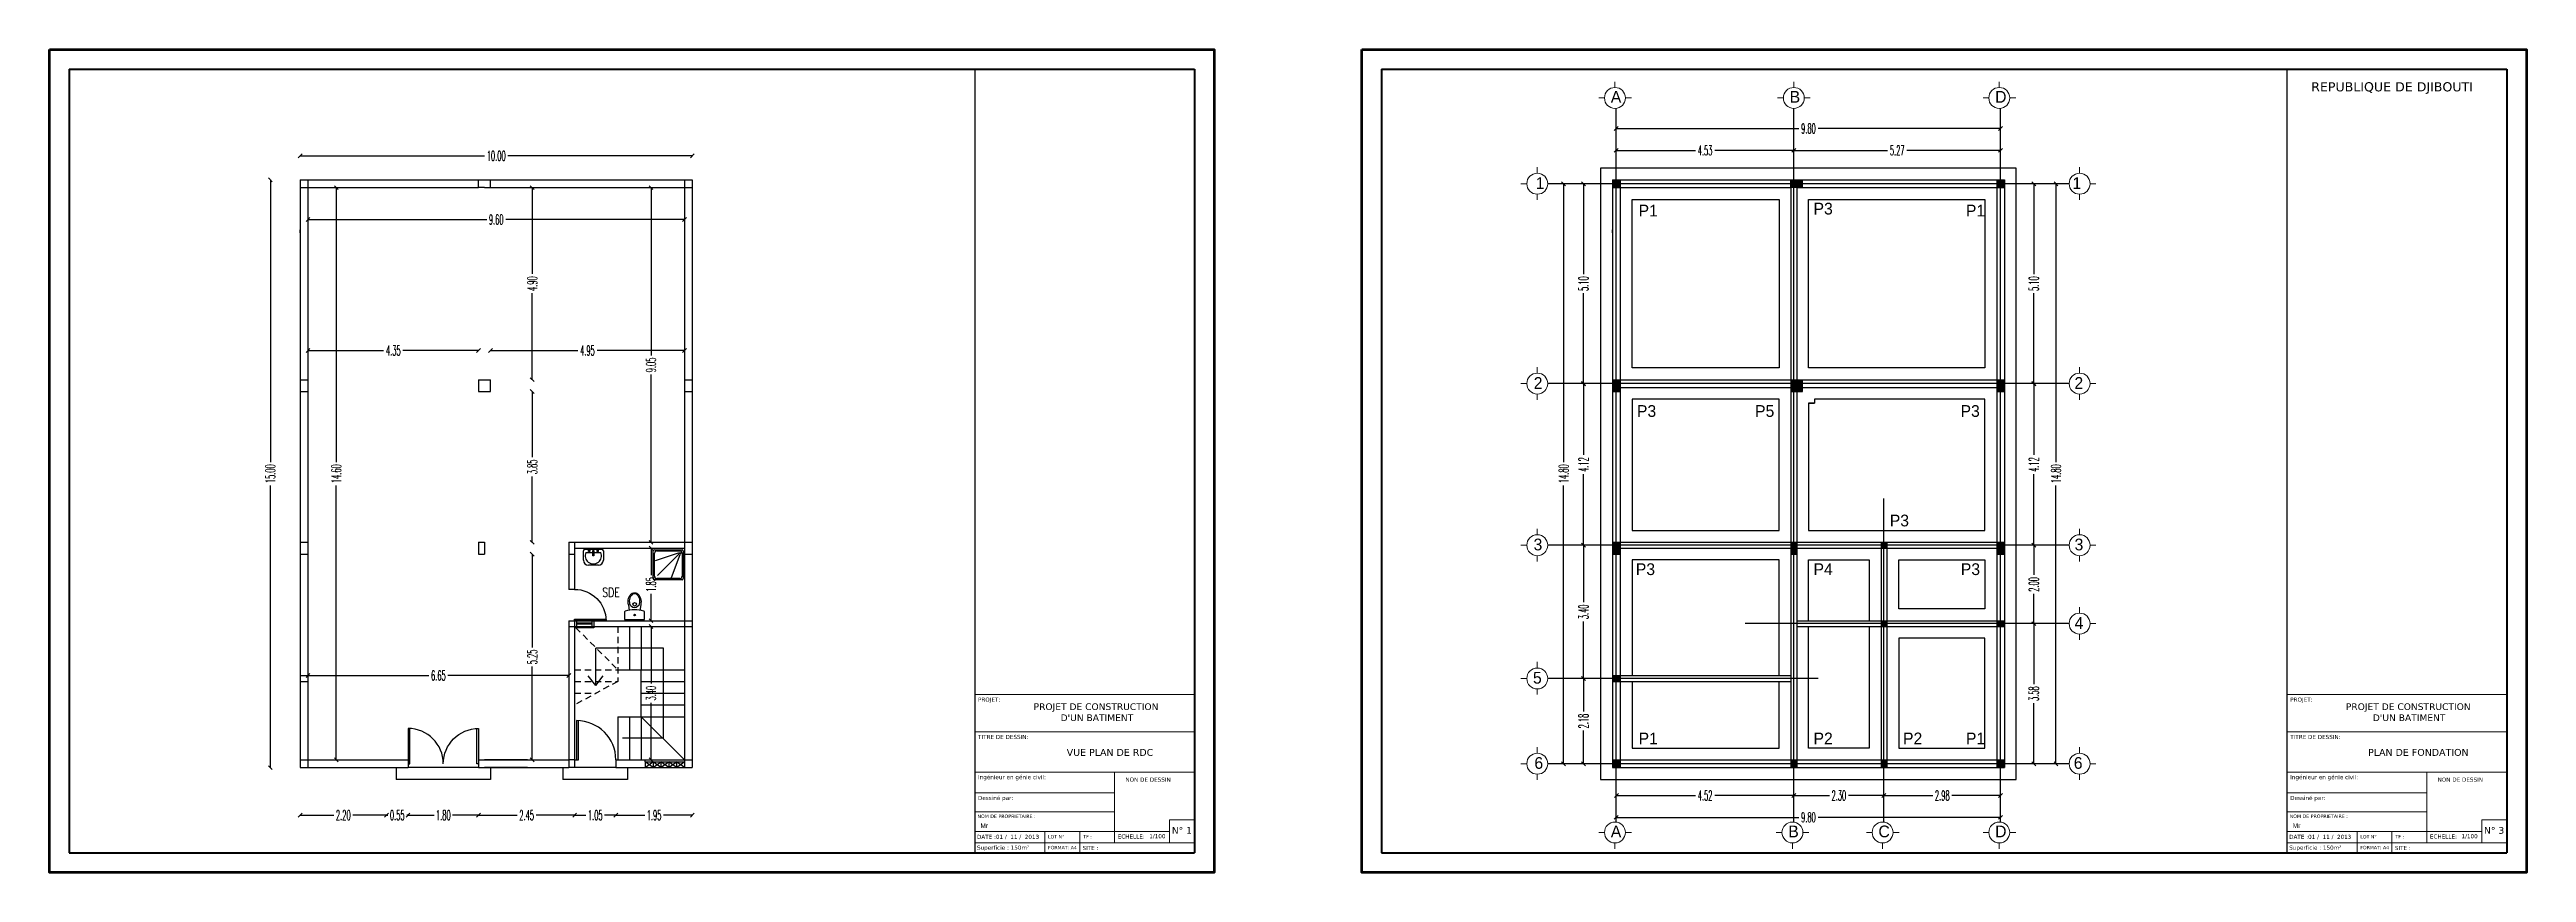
# Model space of a CAD drawing. Extents: x -110 to 3211, y -163 to 893.
# Drawn here: x 2053.8 to 2117, y 50.4 to 71.4 of the extents above; entities that cross this region are included whole.
import ezdxf

# ---------------------------------------------------------------- set-up
doc = ezdxf.new("R2010")
doc.units = 0
doc.header["$LTSCALE"] = 0.8
doc.header["$MEASUREMENT"] = 0
doc.linetypes.add('DASHED', pattern=[0.75, 0.5, -0.25])
doc.linetypes.add('JIS_02_1.0', pattern=[2, 1, -1])
doc.layers.get('0').update_dxf_attribs({"color": 5, "linetype": 'CONTINUOUS'})
doc.layers.get('DEFPOINTS').update_dxf_attribs({"linetype": 'CONTINUOUS'})
doc.layers.add('Axe poteau & poutres', color=252, linetype='JIS_02_1.0', lineweight=13)
for name, color, linetype in [('COMBLDG', 7, 'CONTINUOUS'), ('DOOR', 3, 'CONTINUOUS'), ('DRAIN', 2, 'CONTINUOUS'), ('PIPE', 50, 'CONTINUOUS'), ('POWER', 5, 'CONTINUOUS'), ('STR', 5, 'CONTINUOUS'), ('TEX', 31, 'CONTINUOUS'), ('TEXT', 200, 'CONTINUOUS'), ('WALL', 6, 'CONTINUOUS'), ('WIN-PLN', 5, 'CONTINUOUS')]:
    doc.layers.add(name, color=color, linetype=linetype)
doc.styles.add('AYMAN-S', font='romant.shx', dxfattribs={"width": 0.7, "height": 0.15})
doc.styles.add('AYMOONY', font='romant.shx', dxfattribs={"width": 0.5})
doc.styles.add('ROMANT', font='ROMANC.SHX', dxfattribs={"width": 0.75})
doc.dimstyles.new('AYMAN-SIT', dxfattribs={"dimtxt": 0.25, "dimasz": 0.08, "dimexe": 0.18, "dimexo": 0.06, "dimgap": 0.05, "dimtad": 0, "dimzin": 1, "dimdsep": 46, "dimtxsty": 'AYMAN-S', "dimblk1": 'OBLIQUE', "dimblk2": 'OBLIQUE', "dimsah": 1, "dimcen": 0.09, "dimse1": 1, "dimse2": 1, "dimclrd": 256, "dimclre": 256, "dimclrt": 200, "dimadec": 0, "dimazin": 0, "dimtfac": 1, "dimtdec": 4, "dimtix": 1, "dimtmove": 0, "dimatfit": 3, "dimldrblk": 'OBLIQUE', "dimfxl": 1, "dimtolj": 1, "dimtzin": 0, "dimarcsym": 0})

msp = doc.modelspace()

# ---------------------------------------------------------------- texts
at = {"layer": 'Axe poteau & poutres', "color": 7, "linetype": 'ByBlock', "ltscale": 0.3, "char_height": 0.3, "width": 0.25992}
for s, insert, attachment_point in [('A', (2093.644, 70.004), 7), ('B', (2098.205, 70.004), 7), ('D', (2103.444, 70.004), 7), ('1', (2091.728, 67.801), 7), ('1', (2105.641, 67.801), 9), ('P1', (2094.354, 67.4), 1), ('P3', (2098.814, 67.45), 1), ('P1', (2102.7, 67.4), 1), ('2', (2091.679, 62.701), 7), ('2', (2105.69, 62.701), 9), ('P3', (2094.311, 62.286), 1), ('P5', (2097.323, 62.286), 1), ('P3', (2102.563, 62.286), 1), ('P3', (2100.758, 59.492), 1), ('3', (2091.675, 58.576), 7), ('3', (2105.694, 58.576), 9), ('P3', (2094.282, 58.25), 1), ('P4', (2098.814, 58.25), 1), ('P3', (2102.57, 58.25), 1), ('4', (2105.694, 56.576), 9), ('5', (2091.659, 55.176), 7), ('P1', (2094.354, 53.931), 1), ('P2', (2098.814, 53.931), 1), ('P2', (2101.096, 53.931), 1), ('P1', (2102.7, 53.931), 1), ('6', (2091.696, 53.001), 7), ('6', (2105.673, 53.001), 9), ('A', (2093.644, 51.559), 1), ('B', (2098.17, 51.559), 1), ('C', (2100.469, 51.559), 1), ('D', (2103.444, 51.559), 1)]:
    msp.add_mtext(s, dxfattribs=dict(at, insert=insert, attachment_point=attachment_point))
at = {"layer": 'COMBLDG', "color": 7, "lineweight": 9, "attachment_point": 1}
for s, insert, char_height, width in [('\\pi1.6214;{\\fVerdana|b0|i0|c0|p34;REPUBLIQUE DE DJIBOUTI}', (2109.883, 70.526, -0.623), 0.23381, 7.52173), ('{\\fVerdana|b0|i0|c0|p34;\\C55;PROJET:}', (2077.507, 54.825, -0.147), 0.10489, 11.75043), ("\\pi1.5704;{\\fVerdana|b0|i0|c0|p34;PROJET DE CONSTRUCTION \\P\\pi2.259;D'UN BATIMENT }", (2077.355, 54.677, 0.603), 0.16932, 6.38547), ('{\\fVerdana|b0|i0|c0|p34;\\C55;PROJET:}', (2110.969, 54.825, -0.147), 0.10489, 11.75043), ("\\pi1.5704;{\\fVerdana|b0|i0|c0|p34;PROJET DE CONSTRUCTION \\P\\pi2.259;D'UN BATIMENT }", (2110.817, 54.677, 0.603), 0.16932, 6.38547), ('{\\fVerdana|b0|i0|c0|p34;\\C55;TITRE DE DESSIN:}', (2077.507, 53.872, -0.147), 0.10489, 11.75043), ('{\\fVerdana|b0|i0|c0|p34;\\C55;TITRE DE DESSIN:}', (2110.969, 53.872, -0.147), 0.10489, 11.75043), ('{\\fVerdana|b0|i0|c0|p34;VUE PLAN DE RDC }', (2079.769, 53.513, -0.663), 0.17573, 5.65342), ('{\\fVerdana|b0|i0|c0|p34;PLAN DE FONDATION}', (2112.955, 53.513, -0.663), 0.17573, 5.65342), ('{\\fVerdana|b0|i0|c0|p34;\\C55;Ingénieur en génie civil:}', (2077.507, 52.846, -0.147), 0.10489, 11.75043), ('{\\fVerdana|b0|i0|c0|p34;NON DE DESSIN}', (2081.266, 52.783, -0.478), 0.10489, 11.75043), ('{\\fVerdana|b0|i0|c0|p34;\\C55;Ingénieur en génie civil:}', (2110.969, 52.846, -0.147), 0.10489, 11.75043), ('{\\fVerdana|b0|i0|c0|p34;NON DE DESSIN}', (2114.728, 52.783, -0.478), 0.10489, 11.75043), ('{\\fVerdana|b0|i0|c0|p34;\\C55;NOM DE PROPRIETAIRE :}', (2077.494, 51.84, -0.094), 0.08772, 9.82617), ('{\\fVerdana|b0|i0|c0|p34;\\C55;Dessiné par:}', (2077.507, 52.315, -0.323), 0.10489, 11.75043), ('{\\fVerdana|b0|i0|c0|p34;\\C55;NOM DE PROPRIETAIRE :}', (2110.957, 51.84, -0.094), 0.08772, 9.82617), ('{\\fVerdana|b0|i0|c0|p34;\\C55;Dessiné par:}', (2110.969, 52.315, -0.323), 0.10489, 11.75043), ('{\\fVerdana|b0|i0|c0|p34;DATE :01 /  11 /  2013}', (2077.481, 51.323, -0.323), 0.10489, 11.75043), ('{\\fArial|b0|i0|c0|p34; \\fColonna MT|b0|i0|c0|p82; \\H1.143x;Mr }', (2077.49, 51.614, -0.176), 0.10489, 11.75043), ('{\\fVerdana|b0|i0|c0|p34;LOT N° }', (2079.293, 51.315, -0.228), 0.08651, 9.69138), ('{\\fVerdana|b0|i0|c0|p34;TF : }', (2080.192, 51.315, -0.267), 0.08651, 9.69138), ('{\\fVerdana|b0|i0|c0|p34;ECHELLE:}', (2081.07, 51.333, -0.668), 0.10489, 11.75043), ('{\\fVerdana|b0|i0|c0|p34;1/100}', (2081.874, 51.34, -0.565), 0.10489, 11.75043), ('{\\fVerdana|b0|i0|c0|p34;N° 1}', (2082.45, 51.52, -0.12), 0.1704, 19.08879), ('{\\fVerdana|b0|i0|c0|p34;DATE :01 /  11 /  2013}', (2110.943, 51.323, -0.323), 0.10489, 11.75043), ('{\\fArial|b0|i0|c0|p34; \\fColonna MT|b0|i0|c0|p82; \\H1.143x;Mr }', (2110.953, 51.614, -0.176), 0.10489, 11.75043), ('{\\fVerdana|b0|i0|c0|p34;LOT N° }', (2112.756, 51.315, -0.228), 0.08651, 9.69138), ('{\\fVerdana|b0|i0|c0|p34;TF : }', (2113.654, 51.315, -0.267), 0.08651, 9.69138), ('{\\fVerdana|b0|i0|c0|p34;ECHELLE:}', (2114.532, 51.333, -0.668), 0.10489, 11.75043), ('{\\fVerdana|b0|i0|c0|p34;1/100}', (2115.336, 51.34, -0.565), 0.10489, 11.75043), ('{\\fVerdana|b0|i0|c0|p34;N° 3}', (2115.912, 51.52, -0.12), 0.1704, 19.08879), ('{\\fVerdana|b0|i0|c0|p34;Superficie : 150m²}', (2077.481, 51.048, -0.32), 0.10489, 11.75043), ('{\\fVerdana|b0|i0|c0|p34;FORMAT: A4}', (2079.293, 51.041, -0.264), 0.08651, 9.69138), ('{\\fVerdana|b0|i0|c0|p34;SITE : }', (2080.174, 51.038, -0.323), 0.10489, 11.75043), ('{\\fVerdana|b0|i0|c0|p34;Superficie : 150m²}', (2110.943, 51.048, -0.32), 0.10489, 11.75043), ('{\\fVerdana|b0|i0|c0|p34;FORMAT: A4}', (2112.756, 51.041, -0.264), 0.08651, 9.69138), ('{\\fVerdana|b0|i0|c0|p34;SITE : }', (2113.637, 51.038, -0.323), 0.10489, 11.75043)]:
    msp.add_mtext(s, dxfattribs=dict(at, insert=insert, char_height=char_height, width=width))
at = {"layer": 'TEXT', "color": 7, "ltscale": 61, "style": 'ROMANT', "width": 0.75}
msp.add_text('SDE', height=0.2334, dxfattribs=at).set_placement((2067.926, 57.391))

# ---------------------------------------------------------------- blocks, each defined once
blk = doc.blocks.new('_OBLIQUE')
at = {"color": 0, "linetype": 'ByBlock'}
blk.add_line((-0.5, -0.5), (0.5, 0.5), dxfattribs=at)
blk = doc.blocks.new('*D319')
at = {"layer": 'DEFPOINTS', "color": 0, "ltscale": 0.8, "transparency": 16777216}
for p in [(2060.372, 67.836), (2061.144, 67.836), (2060.372, 53.236)]:
    blk.add_point(p, dxfattribs=at)
at = {"layer": 'PIPE', "color": 7, "lineweight": -2, "ltscale": 0.8, "transparency": 16777216}
for p, q in [((2061.144, 67.836), (2061.144, 60.833)), ((2061.144, 53.236), (2061.144, 60.239))]:
    blk.add_line(p, q, dxfattribs=at)
at = {"layer": 'PIPE', "color": 7, "lineweight": -2, "ltscale": 0.8, "transparency": 16777216, "xscale": 0.1, "yscale": 0.1, "zscale": 0.1}
for p, rotation in [((2061.144, 67.836), 90), ((2061.144, 53.236), 270)]:
    blk.add_blockref('_OBLIQUE', p, dxfattribs=dict(at, rotation=rotation))
at = {"layer": 'PIPE', "color": 7, "ltscale": 0.8, "transparency": 16777216, "insert": (2061.144, 60.536), "char_height": 0.25, "attachment_point": 5, "rotation": 90, "style": 'AYMOONY'}
blk.add_mtext('\\A1;14.60', dxfattribs=at)
blk = doc.blocks.new('*D320')
at = {"layer": 'DEFPOINTS', "color": 0, "ltscale": 0.8, "transparency": 16777216}
for p in [(2059.462, 68.036), (2060.222, 68.036), (2060.222, 53.036)]:
    blk.add_point(p, dxfattribs=at)
at = {"layer": 'PIPE', "color": 7, "lineweight": -2, "ltscale": 0.8, "transparency": 16777216}
for p, q in [((2059.462, 68.036), (2059.462, 60.833)), ((2059.462, 53.036), (2059.462, 60.239))]:
    blk.add_line(p, q, dxfattribs=at)
at = {"layer": 'PIPE', "color": 7, "lineweight": -2, "ltscale": 0.8, "transparency": 16777216, "xscale": 0.1, "yscale": 0.1, "zscale": 0.1}
for p, rotation in [((2059.462, 68.036), 90), ((2059.462, 53.036), 270)]:
    blk.add_blockref('_OBLIQUE', p, dxfattribs=dict(at, rotation=rotation))
at = {"layer": 'PIPE', "color": 7, "ltscale": 0.8, "transparency": 16777216, "insert": (2059.462, 60.536), "char_height": 0.25, "attachment_point": 5, "rotation": 90, "style": 'AYMOONY'}
blk.add_mtext('\\A1;15.00', dxfattribs=at)
blk = doc.blocks.new('*D321')
at = {"layer": 'DEFPOINTS', "color": 0, "ltscale": 0.8, "transparency": 16777216}
for p in [(2070.222, 68.649), (2060.222, 54.211), (2070.222, 54.211)]:
    blk.add_point(p, dxfattribs=at)
at = {"layer": 'PIPE', "color": 7, "lineweight": -2, "ltscale": 0.8, "transparency": 16777216}
for p, q in [((2060.222, 68.649), (2064.925, 68.649)), ((2070.222, 68.649), (2065.519, 68.649))]:
    blk.add_line(p, q, dxfattribs=at)
at = {"layer": 'PIPE', "color": 7, "lineweight": -2, "ltscale": 0.8, "transparency": 16777216, "xscale": 0.1, "yscale": 0.1, "zscale": 0.1, "rotation": 180}
blk.add_blockref('_OBLIQUE', (2060.222, 68.649), dxfattribs=at)
at = {"layer": 'PIPE', "color": 7, "lineweight": -2, "ltscale": 0.8, "transparency": 16777216, "xscale": 0.1, "yscale": 0.1, "zscale": 0.1}
blk.add_blockref('_OBLIQUE', (2070.222, 68.649), dxfattribs=at)
at = {"layer": 'PIPE', "color": 7, "ltscale": 0.8, "transparency": 16777216, "insert": (2065.222, 68.649), "char_height": 0.25, "attachment_point": 5, "style": 'AYMOONY'}
blk.add_mtext('\\A1;10.00', dxfattribs=at)
blk = doc.blocks.new('*D322')
at = {"layer": 'DEFPOINTS', "color": 0, "ltscale": 0.8, "transparency": 16777216}
for p in [(2060.422, 67.022), (2070.022, 67.022), (2070.022, 67.022)]:
    blk.add_point(p, dxfattribs=at)
at = {"layer": 'PIPE', "color": 7, "lineweight": -2, "ltscale": 0.8, "transparency": 16777216}
for p, q in [((2060.422, 67.022), (2064.979, 67.022)), ((2070.022, 67.022), (2065.466, 67.022))]:
    blk.add_line(p, q, dxfattribs=at)
at = {"layer": 'PIPE', "color": 7, "lineweight": -2, "ltscale": 0.8, "transparency": 16777216, "xscale": 0.1, "yscale": 0.1, "zscale": 0.1, "rotation": 180}
blk.add_blockref('_OBLIQUE', (2060.422, 67.022), dxfattribs=at)
at = {"layer": 'PIPE', "color": 7, "lineweight": -2, "ltscale": 0.8, "transparency": 16777216, "xscale": 0.1, "yscale": 0.1, "zscale": 0.1}
blk.add_blockref('_OBLIQUE', (2070.022, 67.022), dxfattribs=at)
at = {"layer": 'PIPE', "color": 7, "ltscale": 0.8, "transparency": 16777216, "insert": (2065.222, 67.022), "char_height": 0.25, "attachment_point": 5, "style": 'AYMOONY'}
blk.add_mtext('\\A1;9.60', dxfattribs=at)
blk = doc.blocks.new('*D323')
at = {"layer": 'DEFPOINTS', "color": 0, "ltscale": 0.8, "transparency": 16777216}
for p in [(2069.169, 67.836), (2069.959, 67.836), (2070.072, 58.786)]:
    blk.add_point(p, dxfattribs=at)
at = {"layer": 'PIPE', "color": 7, "lineweight": -2, "ltscale": 0.8, "transparency": 16777216}
for p, q in [((2069.169, 67.836), (2069.169, 63.555)), ((2069.169, 58.786), (2069.169, 63.068))]:
    blk.add_line(p, q, dxfattribs=at)
at = {"layer": 'PIPE', "color": 7, "lineweight": -2, "ltscale": 0.8, "transparency": 16777216, "xscale": 0.1, "yscale": 0.1, "zscale": 0.1}
for p, rotation in [((2069.169, 67.836), 90), ((2069.169, 58.786), 270)]:
    blk.add_blockref('_OBLIQUE', p, dxfattribs=dict(at, rotation=rotation))
at = {"layer": 'PIPE', "color": 7, "ltscale": 0.8, "transparency": 16777216, "insert": (2069.169, 63.311), "char_height": 0.25, "attachment_point": 5, "rotation": 90, "style": 'AYMOONY'}
blk.add_mtext('\\A1;9.05', dxfattribs=at)
blk = doc.blocks.new('D')
at = {"layer": 'DOOR', "color": 3}
for p, q in [((0, 1), (0, 0)), ((0.05, 0), (0.05, 0.999)), ((0, 0), (0.05, 0))]:
    blk.add_line(p, q, dxfattribs=at)
blk.add_arc((0, 0), 1, 0, 90, dxfattribs=at)
blk = doc.blocks.new('*D324')
at = {"layer": 'DEFPOINTS', "color": 0, "ltscale": 0.8, "transparency": 16777216}
for p in [(2069.156, 58.636), (2069.169, 56.786), (2069.217, 56.786)]:
    blk.add_point(p, dxfattribs=at)
at = {"layer": 'PIPE', "color": 7, "lineweight": -2, "ltscale": 0.8, "transparency": 16777216}
for p, q in [((2069.169, 58.636), (2069.169, 57.949)), ((2069.169, 56.786), (2069.169, 57.474))]:
    blk.add_line(p, q, dxfattribs=at)
at = {"layer": 'PIPE', "color": 7, "lineweight": -2, "ltscale": 0.8, "transparency": 16777216, "xscale": 0.1, "yscale": 0.1, "zscale": 0.1}
for p, rotation in [((2069.169, 58.636), 90), ((2069.169, 56.786), 270)]:
    blk.add_blockref('_OBLIQUE', p, dxfattribs=dict(at, rotation=rotation))
at = {"layer": 'PIPE', "color": 7, "ltscale": 0.8, "transparency": 16777216, "insert": (2069.169, 57.711), "char_height": 0.25, "attachment_point": 5, "rotation": 90, "style": 'AYMOONY'}
blk.add_mtext('\\A1;1.85', dxfattribs=at)
blk = doc.blocks.new('*D325')
at = {"layer": 'DEFPOINTS', "color": 0, "ltscale": 0.8, "transparency": 16777216}
for p in [(2068.972, 56.636), (2069.169, 56.636), (2068.972, 53.236)]:
    blk.add_point(p, dxfattribs=at)
at = {"layer": 'PIPE', "color": 7, "lineweight": -2, "ltscale": 0.8, "transparency": 16777216}
for p, q in [((2069.169, 56.636), (2069.169, 55.18)), ((2069.169, 53.236), (2069.169, 54.693))]:
    blk.add_line(p, q, dxfattribs=at)
at = {"layer": 'PIPE', "color": 7, "lineweight": -2, "ltscale": 0.8, "transparency": 16777216, "xscale": 0.1, "yscale": 0.1, "zscale": 0.1}
for p, rotation in [((2069.169, 56.636), 90), ((2069.169, 53.236), 270)]:
    blk.add_blockref('_OBLIQUE', p, dxfattribs=dict(at, rotation=rotation))
at = {"layer": 'PIPE', "color": 7, "ltscale": 0.8, "transparency": 16777216, "insert": (2069.169, 54.936), "char_height": 0.25, "attachment_point": 5, "rotation": 90, "style": 'AYMOONY'}
blk.add_mtext('\\A1;3.40', dxfattribs=at)
blk = doc.blocks.new('*D326')
at = {"layer": 'DEFPOINTS', "color": 0, "ltscale": 0.8, "transparency": 16777216}
for p in [(2060.422, 55.386), (2067.072, 55.386), (2067.072, 55.386)]:
    blk.add_point(p, dxfattribs=at)
at = {"layer": 'PIPE', "color": 7, "lineweight": -2, "ltscale": 0.8, "transparency": 16777216}
for p, q in [((2060.422, 55.386), (2063.504, 55.386)), ((2067.072, 55.386), (2063.991, 55.386))]:
    blk.add_line(p, q, dxfattribs=at)
at = {"layer": 'PIPE', "color": 7, "lineweight": -2, "ltscale": 0.8, "transparency": 16777216, "xscale": 0.1, "yscale": 0.1, "zscale": 0.1, "rotation": 180}
blk.add_blockref('_OBLIQUE', (2060.422, 55.386), dxfattribs=at)
at = {"layer": 'PIPE', "color": 7, "lineweight": -2, "ltscale": 0.8, "transparency": 16777216, "xscale": 0.1, "yscale": 0.1, "zscale": 0.1}
blk.add_blockref('_OBLIQUE', (2067.072, 55.386), dxfattribs=at)
at = {"layer": 'PIPE', "color": 7, "ltscale": 0.8, "transparency": 16777216, "insert": (2063.747, 55.386), "char_height": 0.25, "attachment_point": 5, "style": 'AYMOONY'}
blk.add_mtext('\\A1;6.65', dxfattribs=at)
blk = doc.blocks.new('*D327')
at = {"layer": 'DEFPOINTS', "color": 0, "ltscale": 0.8, "transparency": 16777216}
for p in [(2060.222, 53.036), (2062.422, 53.036), (2062.422, 51.822)]:
    blk.add_point(p, dxfattribs=at)
at = {"layer": 'PIPE', "color": 7, "lineweight": -2, "ltscale": 0.8, "transparency": 16777216}
for p, q in [((2060.222, 51.822), (2061.079, 51.822)), ((2062.422, 51.822), (2061.566, 51.822))]:
    blk.add_line(p, q, dxfattribs=at)
at = {"layer": 'PIPE', "color": 7, "lineweight": -2, "ltscale": 0.8, "transparency": 16777216, "xscale": 0.1, "yscale": 0.1, "zscale": 0.1, "rotation": 180}
blk.add_blockref('_OBLIQUE', (2060.222, 51.822), dxfattribs=at)
at = {"layer": 'PIPE', "color": 7, "lineweight": -2, "ltscale": 0.8, "transparency": 16777216, "xscale": 0.1, "yscale": 0.1, "zscale": 0.1}
blk.add_blockref('_OBLIQUE', (2062.422, 51.822), dxfattribs=at)
at = {"layer": 'PIPE', "color": 7, "ltscale": 0.8, "transparency": 16777216, "insert": (2061.322, 51.822), "char_height": 0.25, "attachment_point": 5, "style": 'AYMOONY'}
blk.add_mtext('\\A1;2.20', dxfattribs=at)
blk = doc.blocks.new('*D328')
at = {"layer": 'DEFPOINTS', "color": 0, "ltscale": 0.8, "transparency": 16777216}
for p in [(2062.973, 53.036), (2064.773, 53.036), (2064.773, 51.822)]:
    blk.add_point(p, dxfattribs=at)
at = {"layer": 'PIPE', "color": 7, "lineweight": -2, "ltscale": 0.8, "transparency": 16777216}
for p, q in [((2062.973, 51.822), (2063.636, 51.822)), ((2064.773, 51.822), (2064.111, 51.822))]:
    blk.add_line(p, q, dxfattribs=at)
at = {"layer": 'PIPE', "color": 7, "lineweight": -2, "ltscale": 0.8, "transparency": 16777216, "xscale": 0.1, "yscale": 0.1, "zscale": 0.1, "rotation": 180}
blk.add_blockref('_OBLIQUE', (2062.973, 51.822), dxfattribs=at)
at = {"layer": 'PIPE', "color": 7, "lineweight": -2, "ltscale": 0.8, "transparency": 16777216, "xscale": 0.1, "yscale": 0.1, "zscale": 0.1}
blk.add_blockref('_OBLIQUE', (2064.773, 51.822), dxfattribs=at)
at = {"layer": 'PIPE', "color": 7, "ltscale": 0.8, "transparency": 16777216, "insert": (2063.873, 51.822), "char_height": 0.25, "attachment_point": 5, "style": 'AYMOONY'}
blk.add_mtext('\\A1;1.80', dxfattribs=at)
blk = doc.blocks.new('*D329')
at = {"layer": 'DEFPOINTS', "color": 0, "ltscale": 0.8, "transparency": 16777216}
for p in [(2064.773, 53.036), (2067.222, 53.036), (2067.222, 51.822)]:
    blk.add_point(p, dxfattribs=at)
at = {"layer": 'PIPE', "color": 7, "lineweight": -2, "ltscale": 0.8, "transparency": 16777216}
for p, q in [((2064.773, 51.822), (2065.754, 51.822)), ((2067.222, 51.822), (2066.241, 51.822))]:
    blk.add_line(p, q, dxfattribs=at)
at = {"layer": 'PIPE', "color": 7, "lineweight": -2, "ltscale": 0.8, "transparency": 16777216, "xscale": 0.1, "yscale": 0.1, "zscale": 0.1, "rotation": 180}
blk.add_blockref('_OBLIQUE', (2064.773, 51.822), dxfattribs=at)
at = {"layer": 'PIPE', "color": 7, "lineweight": -2, "ltscale": 0.8, "transparency": 16777216, "xscale": 0.1, "yscale": 0.1, "zscale": 0.1}
blk.add_blockref('_OBLIQUE', (2067.222, 51.822), dxfattribs=at)
at = {"layer": 'PIPE', "color": 7, "ltscale": 0.8, "transparency": 16777216, "insert": (2065.998, 51.822), "char_height": 0.25, "attachment_point": 5, "style": 'AYMOONY'}
blk.add_mtext('\\A1;2.45', dxfattribs=at)
blk = doc.blocks.new('*D330')
at = {"layer": 'DEFPOINTS', "color": 0, "ltscale": 0.8, "transparency": 16777216}
for p in [(2067.222, 53.036), (2068.272, 53.036), (2068.272, 51.822)]:
    blk.add_point(p, dxfattribs=at)
at = {"layer": 'PIPE', "color": 7, "lineweight": -2, "ltscale": 0.8, "transparency": 16777216}
for p, q in [((2067.222, 51.822), (2067.51, 51.822)), ((2068.272, 51.822), (2067.985, 51.822))]:
    blk.add_line(p, q, dxfattribs=at)
at = {"layer": 'PIPE', "color": 7, "lineweight": -2, "ltscale": 0.8, "transparency": 16777216, "xscale": 0.1, "yscale": 0.1, "zscale": 0.1, "rotation": 180}
blk.add_blockref('_OBLIQUE', (2067.222, 51.822), dxfattribs=at)
at = {"layer": 'PIPE', "color": 7, "lineweight": -2, "ltscale": 0.8, "transparency": 16777216, "xscale": 0.1, "yscale": 0.1, "zscale": 0.1}
blk.add_blockref('_OBLIQUE', (2068.272, 51.822), dxfattribs=at)
at = {"layer": 'PIPE', "color": 7, "ltscale": 0.8, "transparency": 16777216, "insert": (2067.747, 51.822), "char_height": 0.25, "attachment_point": 5, "style": 'AYMOONY'}
blk.add_mtext('\\A1;1.05', dxfattribs=at)
blk = doc.blocks.new('*D331')
at = {"layer": 'DEFPOINTS', "color": 0, "ltscale": 0.8, "transparency": 16777216}
for p in [(2068.272, 53.036), (2070.222, 53.036), (2070.222, 51.822)]:
    blk.add_point(p, dxfattribs=at)
at = {"layer": 'PIPE', "color": 7, "lineweight": -2, "ltscale": 0.8, "transparency": 16777216}
for p, q in [((2068.272, 51.822), (2069.01, 51.822)), ((2070.222, 51.822), (2069.485, 51.822))]:
    blk.add_line(p, q, dxfattribs=at)
at = {"layer": 'PIPE', "color": 7, "lineweight": -2, "ltscale": 0.8, "transparency": 16777216, "xscale": 0.1, "yscale": 0.1, "zscale": 0.1, "rotation": 180}
blk.add_blockref('_OBLIQUE', (2068.272, 51.822), dxfattribs=at)
at = {"layer": 'PIPE', "color": 7, "lineweight": -2, "ltscale": 0.8, "transparency": 16777216, "xscale": 0.1, "yscale": 0.1, "zscale": 0.1}
blk.add_blockref('_OBLIQUE', (2070.222, 51.822), dxfattribs=at)
at = {"layer": 'PIPE', "color": 7, "ltscale": 0.8, "transparency": 16777216, "insert": (2069.247, 51.822), "char_height": 0.25, "attachment_point": 5, "style": 'AYMOONY'}
blk.add_mtext('\\A1;1.95', dxfattribs=at)
blk = doc.blocks.new('*D332')
at = {"layer": 'DEFPOINTS', "color": 0, "ltscale": 0.8, "transparency": 16777216}
for p in [(2062.422, 53.036), (2062.973, 53.036), (2062.973, 51.822)]:
    blk.add_point(p, dxfattribs=at)
at = {"layer": 'PIPE', "color": 7, "lineweight": -2, "ltscale": 0.8, "transparency": 16777216}
for p, q in [((2062.422, 51.822), (2062.322, 51.822)), ((2062.422, 51.822), (2062.454, 51.822)), ((2062.973, 51.822), (2062.941, 51.822)), ((2062.973, 51.822), (2063.073, 51.822))]:
    blk.add_line(p, q, dxfattribs=at)
at = {"layer": 'PIPE', "color": 7, "lineweight": -2, "ltscale": 0.8, "transparency": 16777216, "xscale": 0.1, "yscale": 0.1, "zscale": 0.1}
blk.add_blockref('_OBLIQUE', (2062.422, 51.822), dxfattribs=at)
at = {"layer": 'PIPE', "color": 7, "lineweight": -2, "ltscale": 0.8, "transparency": 16777216, "xscale": 0.1, "yscale": 0.1, "zscale": 0.1, "rotation": 180}
blk.add_blockref('_OBLIQUE', (2062.973, 51.822), dxfattribs=at)
at = {"layer": 'PIPE', "color": 7, "ltscale": 0.8, "transparency": 16777216, "insert": (2062.698, 51.822), "char_height": 0.25, "attachment_point": 5, "style": 'AYMOONY'}
blk.add_mtext('\\A1;0.55', dxfattribs=at)
blk = doc.blocks.new('*D333')
at = {"layer": 'DEFPOINTS', "color": 0, "ltscale": 0.8, "transparency": 16777216}
for p in [(2070.022, 63.679), (2065.073, 62.936), (2070.022, 62.936)]:
    blk.add_point(p, dxfattribs=at)
at = {"layer": 'PIPE', "color": 7, "lineweight": -2, "ltscale": 0.8, "transparency": 16777216}
for p, q in [((2065.073, 63.679), (2067.301, 63.679)), ((2070.022, 63.679), (2067.794, 63.679))]:
    blk.add_line(p, q, dxfattribs=at)
at = {"layer": 'PIPE', "color": 7, "lineweight": -2, "ltscale": 0.8, "transparency": 16777216, "xscale": 0.1, "yscale": 0.1, "zscale": 0.1, "rotation": 180}
blk.add_blockref('_OBLIQUE', (2065.073, 63.679), dxfattribs=at)
at = {"layer": 'PIPE', "color": 7, "lineweight": -2, "ltscale": 0.8, "transparency": 16777216, "xscale": 0.1, "yscale": 0.1, "zscale": 0.1}
blk.add_blockref('_OBLIQUE', (2070.022, 63.679), dxfattribs=at)
at = {"layer": 'PIPE', "color": 7, "ltscale": 0.8, "transparency": 16777216, "insert": (2067.548, 63.679), "char_height": 0.25, "attachment_point": 5, "style": 'AYMOONY'}
blk.add_mtext('\\A1;4.95', dxfattribs=at)
blk = doc.blocks.new('*D334')
at = {"layer": 'DEFPOINTS', "color": 0, "ltscale": 0.8, "transparency": 16777216}
for p in [(2060.422, 63.679), (2060.422, 62.936), (2064.773, 62.936)]:
    blk.add_point(p, dxfattribs=at)
at = {"layer": 'PIPE', "color": 7, "lineweight": -2, "ltscale": 0.8, "transparency": 16777216}
for p, q in [((2060.422, 63.679), (2062.351, 63.679)), ((2064.773, 63.679), (2062.844, 63.679))]:
    blk.add_line(p, q, dxfattribs=at)
at = {"layer": 'PIPE', "color": 7, "lineweight": -2, "ltscale": 0.8, "transparency": 16777216, "xscale": 0.1, "yscale": 0.1, "zscale": 0.1, "rotation": 180}
blk.add_blockref('_OBLIQUE', (2060.422, 63.679), dxfattribs=at)
at = {"layer": 'PIPE', "color": 7, "lineweight": -2, "ltscale": 0.8, "transparency": 16777216, "xscale": 0.1, "yscale": 0.1, "zscale": 0.1}
blk.add_blockref('_OBLIQUE', (2064.773, 63.679), dxfattribs=at)
at = {"layer": 'PIPE', "color": 7, "ltscale": 0.8, "transparency": 16777216, "insert": (2062.598, 63.679), "char_height": 0.25, "attachment_point": 5, "style": 'AYMOONY'}
blk.add_mtext('\\A1;4.35', dxfattribs=at)
blk = doc.blocks.new('*D358')
at = {"layer": 'DEFPOINTS', "color": 0, "ltscale": 0.8, "transparency": 16777216}
for p in [(2064.923, 67.836), (2064.773, 62.936), (2066.141, 62.936)]:
    blk.add_point(p, dxfattribs=at)
at = {"layer": 'PIPE', "color": 7, "lineweight": -2, "ltscale": 0.8, "transparency": 16777216}
for p, q in [((2066.141, 67.836), (2066.141, 65.633)), ((2066.141, 62.936), (2066.141, 65.14))]:
    blk.add_line(p, q, dxfattribs=at)
at = {"layer": 'PIPE', "color": 7, "lineweight": -2, "ltscale": 0.8, "transparency": 16777216, "xscale": 0.1, "yscale": 0.1, "zscale": 0.1}
for p, rotation in [((2066.141, 67.836), 90), ((2066.141, 62.936), 270)]:
    blk.add_blockref('_OBLIQUE', p, dxfattribs=dict(at, rotation=rotation))
at = {"layer": 'PIPE', "color": 7, "ltscale": 0.8, "transparency": 16777216, "insert": (2066.141, 65.386), "char_height": 0.25, "attachment_point": 5, "rotation": 90, "style": 'AYMOONY'}
blk.add_mtext('\\A1;4.90', dxfattribs=at)
blk = doc.blocks.new('*D359')
at = {"layer": 'DEFPOINTS', "color": 0, "ltscale": 0.8, "transparency": 16777216}
for p in [(2065.073, 62.636), (2064.923, 58.786), (2066.141, 58.786)]:
    blk.add_point(p, dxfattribs=at)
at = {"layer": 'PIPE', "color": 7, "lineweight": -2, "ltscale": 0.8, "transparency": 16777216}
for p, q in [((2066.141, 62.636), (2066.141, 60.955)), ((2066.141, 58.786), (2066.141, 60.468))]:
    blk.add_line(p, q, dxfattribs=at)
at = {"layer": 'PIPE', "color": 7, "lineweight": -2, "ltscale": 0.8, "transparency": 16777216, "xscale": 0.1, "yscale": 0.1, "zscale": 0.1}
for p, rotation in [((2066.141, 62.636), 90), ((2066.141, 58.786), 270)]:
    blk.add_blockref('_OBLIQUE', p, dxfattribs=dict(at, rotation=rotation))
at = {"layer": 'PIPE', "color": 7, "ltscale": 0.8, "transparency": 16777216, "insert": (2066.141, 60.711), "char_height": 0.25, "attachment_point": 5, "rotation": 90, "style": 'AYMOONY'}
blk.add_mtext('\\A1;3.85', dxfattribs=at)
blk = doc.blocks.new('*D360')
at = {"layer": 'DEFPOINTS', "color": 0, "ltscale": 0.8, "transparency": 16777216}
for p in [(2064.923, 58.486), (2064.923, 53.236), (2066.141, 53.236)]:
    blk.add_point(p, dxfattribs=at)
at = {"layer": 'PIPE', "color": 7, "lineweight": -2, "ltscale": 0.8, "transparency": 16777216}
for p, q in [((2066.141, 58.486), (2066.141, 56.105)), ((2066.141, 53.236), (2066.141, 55.618))]:
    blk.add_line(p, q, dxfattribs=at)
at = {"layer": 'PIPE', "color": 7, "lineweight": -2, "ltscale": 0.8, "transparency": 16777216, "xscale": 0.1, "yscale": 0.1, "zscale": 0.1}
for p, rotation in [((2066.141, 58.486), 90), ((2066.141, 53.236), 270)]:
    blk.add_blockref('_OBLIQUE', p, dxfattribs=dict(at, rotation=rotation))
at = {"layer": 'PIPE', "color": 7, "ltscale": 0.8, "transparency": 16777216, "insert": (2066.141, 55.861), "char_height": 0.25, "attachment_point": 5, "rotation": 90, "style": 'AYMOONY'}
blk.add_mtext('\\A1;5.25', dxfattribs=at)
blk = doc.blocks.new('*D361')
at = {"layer": 'DEFPOINTS', "color": 0, "ltscale": 0.8, "transparency": 16777216}
for p in [(2093.784, 68.336), (2098.311, 68.787), (2098.311, 68.336)]:
    blk.add_point(p, dxfattribs=at)
at = {"layer": 'PIPE', "color": 7, "lineweight": -2, "ltscale": 0.8, "transparency": 16777216}
for p, q in [((2093.784, 68.787), (2095.801, 68.787)), ((2098.311, 68.787), (2096.294, 68.787))]:
    blk.add_line(p, q, dxfattribs=at)
at = {"layer": 'PIPE', "color": 7, "lineweight": -2, "ltscale": 0.8, "transparency": 16777216, "xscale": 0.1, "yscale": 0.1, "zscale": 0.1, "rotation": 180}
blk.add_blockref('_OBLIQUE', (2093.784, 68.787), dxfattribs=at)
at = {"layer": 'PIPE', "color": 7, "lineweight": -2, "ltscale": 0.8, "transparency": 16777216, "xscale": 0.1, "yscale": 0.1, "zscale": 0.1}
blk.add_blockref('_OBLIQUE', (2098.311, 68.787), dxfattribs=at)
at = {"layer": 'PIPE', "color": 7, "ltscale": 0.8, "transparency": 16777216, "insert": (2096.048, 68.787), "char_height": 0.25, "attachment_point": 5, "style": 'AYMOONY'}
blk.add_mtext('\\A1;4.53', dxfattribs=at)
blk = doc.blocks.new('*D362')
at = {"layer": 'DEFPOINTS', "color": 0, "ltscale": 0.8, "transparency": 16777216}
for p in [(2098.311, 68.336), (2103.584, 68.787), (2103.584, 68.787)]:
    blk.add_point(p, dxfattribs=at)
at = {"layer": 'PIPE', "color": 7, "lineweight": -2, "ltscale": 0.8, "transparency": 16777216}
for p, q in [((2098.311, 68.787), (2100.704, 68.787)), ((2103.584, 68.787), (2101.191, 68.787))]:
    blk.add_line(p, q, dxfattribs=at)
at = {"layer": 'PIPE', "color": 7, "lineweight": -2, "ltscale": 0.8, "transparency": 16777216, "xscale": 0.1, "yscale": 0.1, "zscale": 0.1, "rotation": 180}
blk.add_blockref('_OBLIQUE', (2098.311, 68.787), dxfattribs=at)
at = {"layer": 'PIPE', "color": 7, "lineweight": -2, "ltscale": 0.8, "transparency": 16777216, "xscale": 0.1, "yscale": 0.1, "zscale": 0.1}
blk.add_blockref('_OBLIQUE', (2103.584, 68.787), dxfattribs=at)
at = {"layer": 'PIPE', "color": 7, "ltscale": 0.8, "transparency": 16777216, "insert": (2100.948, 68.787), "char_height": 0.25, "attachment_point": 5, "style": 'AYMOONY'}
blk.add_mtext('\\A1;5.27', dxfattribs=at)
blk = doc.blocks.new('*D363')
at = {"layer": 'DEFPOINTS', "color": 0, "ltscale": 0.8, "transparency": 16777216}
for p in [(2103.584, 69.344), (2093.784, 68.336), (2103.584, 68.336)]:
    blk.add_point(p, dxfattribs=at)
at = {"layer": 'PIPE', "color": 7, "lineweight": -2, "ltscale": 0.8, "transparency": 16777216}
for p, q in [((2093.784, 69.344), (2098.441, 69.344)), ((2103.584, 69.344), (2098.928, 69.344))]:
    blk.add_line(p, q, dxfattribs=at)
at = {"layer": 'PIPE', "color": 7, "lineweight": -2, "ltscale": 0.8, "transparency": 16777216, "xscale": 0.1, "yscale": 0.1, "zscale": 0.1, "rotation": 180}
blk.add_blockref('_OBLIQUE', (2093.784, 69.344), dxfattribs=at)
at = {"layer": 'PIPE', "color": 7, "lineweight": -2, "ltscale": 0.8, "transparency": 16777216, "xscale": 0.1, "yscale": 0.1, "zscale": 0.1}
blk.add_blockref('_OBLIQUE', (2103.584, 69.344), dxfattribs=at)
at = {"layer": 'PIPE', "color": 7, "ltscale": 0.8, "transparency": 16777216, "insert": (2098.684, 69.344), "char_height": 0.25, "attachment_point": 5, "style": 'AYMOONY'}
blk.add_mtext('\\A1;9.80', dxfattribs=at)
blk = doc.blocks.new('*D364')
at = {"layer": 'DEFPOINTS', "color": 0, "ltscale": 0.8, "transparency": 16777216}
for p in [(2093.784, 52.736), (2103.584, 52.736), (2103.584, 51.768)]:
    blk.add_point(p, dxfattribs=at)
at = {"layer": 'PIPE', "color": 7, "lineweight": -2, "ltscale": 0.8, "transparency": 16777216}
for p, q in [((2093.784, 51.768), (2098.441, 51.768)), ((2103.584, 51.768), (2098.928, 51.768))]:
    blk.add_line(p, q, dxfattribs=at)
at = {"layer": 'PIPE', "color": 7, "lineweight": -2, "ltscale": 0.8, "transparency": 16777216, "xscale": 0.1, "yscale": 0.1, "zscale": 0.1, "rotation": 180}
blk.add_blockref('_OBLIQUE', (2093.784, 51.768), dxfattribs=at)
at = {"layer": 'PIPE', "color": 7, "lineweight": -2, "ltscale": 0.8, "transparency": 16777216, "xscale": 0.1, "yscale": 0.1, "zscale": 0.1}
blk.add_blockref('_OBLIQUE', (2103.584, 51.768), dxfattribs=at)
at = {"layer": 'PIPE', "color": 7, "ltscale": 0.8, "transparency": 16777216, "insert": (2098.684, 51.768), "char_height": 0.25, "attachment_point": 5, "style": 'AYMOONY'}
blk.add_mtext('\\A1;9.80', dxfattribs=at)
blk = doc.blocks.new('*D365')
at = {"layer": 'DEFPOINTS', "color": 0, "ltscale": 0.8, "transparency": 16777216}
for p in [(2093.788, 52.746), (2098.311, 52.736), (2098.311, 52.327)]:
    blk.add_point(p, dxfattribs=at)
at = {"layer": 'PIPE', "color": 7, "lineweight": -2, "ltscale": 0.8, "transparency": 16777216}
for p, q in [((2093.788, 52.327), (2095.803, 52.327)), ((2098.311, 52.327), (2096.296, 52.327))]:
    blk.add_line(p, q, dxfattribs=at)
at = {"layer": 'PIPE', "color": 7, "lineweight": -2, "ltscale": 0.8, "transparency": 16777216, "xscale": 0.1, "yscale": 0.1, "zscale": 0.1, "rotation": 180}
blk.add_blockref('_OBLIQUE', (2093.788, 52.327), dxfattribs=at)
at = {"layer": 'PIPE', "color": 7, "lineweight": -2, "ltscale": 0.8, "transparency": 16777216, "xscale": 0.1, "yscale": 0.1, "zscale": 0.1}
blk.add_blockref('_OBLIQUE', (2098.311, 52.327), dxfattribs=at)
at = {"layer": 'PIPE', "color": 7, "ltscale": 0.8, "transparency": 16777216, "insert": (2096.049, 52.327), "char_height": 0.25, "attachment_point": 5, "style": 'AYMOONY'}
blk.add_mtext('\\A1;4.52', dxfattribs=at)
blk = doc.blocks.new('*D366')
at = {"layer": 'DEFPOINTS', "color": 0, "ltscale": 0.8, "transparency": 16777216}
for p in [(2098.311, 52.736), (2100.609, 52.327), (2100.609, 52.327)]:
    blk.add_point(p, dxfattribs=at)
at = {"layer": 'PIPE', "color": 7, "lineweight": -2, "ltscale": 0.8, "transparency": 16777216}
for p, q in [((2098.311, 52.327), (2099.217, 52.327)), ((2100.609, 52.327), (2099.703, 52.327))]:
    blk.add_line(p, q, dxfattribs=at)
at = {"layer": 'PIPE', "color": 7, "lineweight": -2, "ltscale": 0.8, "transparency": 16777216, "xscale": 0.1, "yscale": 0.1, "zscale": 0.1, "rotation": 180}
blk.add_blockref('_OBLIQUE', (2098.311, 52.327), dxfattribs=at)
at = {"layer": 'PIPE', "color": 7, "lineweight": -2, "ltscale": 0.8, "transparency": 16777216, "xscale": 0.1, "yscale": 0.1, "zscale": 0.1}
blk.add_blockref('_OBLIQUE', (2100.609, 52.327), dxfattribs=at)
at = {"layer": 'PIPE', "color": 7, "ltscale": 0.8, "transparency": 16777216, "insert": (2099.46, 52.327), "char_height": 0.25, "attachment_point": 5, "style": 'AYMOONY'}
blk.add_mtext('\\A1;2.30', dxfattribs=at)
blk = doc.blocks.new('*D367')
at = {"layer": 'DEFPOINTS', "color": 0, "ltscale": 0.8, "transparency": 16777216}
for p in [(2100.609, 52.327), (2103.584, 52.327), (2103.584, 52.327)]:
    blk.add_point(p, dxfattribs=at)
at = {"layer": 'PIPE', "color": 7, "lineweight": -2, "ltscale": 0.8, "transparency": 16777216}
for p, q in [((2100.609, 52.327), (2101.853, 52.327)), ((2103.584, 52.327), (2102.34, 52.327))]:
    blk.add_line(p, q, dxfattribs=at)
at = {"layer": 'PIPE', "color": 7, "lineweight": -2, "ltscale": 0.8, "transparency": 16777216, "xscale": 0.1, "yscale": 0.1, "zscale": 0.1, "rotation": 180}
blk.add_blockref('_OBLIQUE', (2100.609, 52.327), dxfattribs=at)
at = {"layer": 'PIPE', "color": 7, "lineweight": -2, "ltscale": 0.8, "transparency": 16777216, "xscale": 0.1, "yscale": 0.1, "zscale": 0.1}
blk.add_blockref('_OBLIQUE', (2103.584, 52.327), dxfattribs=at)
at = {"layer": 'PIPE', "color": 7, "ltscale": 0.8, "transparency": 16777216, "insert": (2102.097, 52.327), "char_height": 0.25, "attachment_point": 5, "style": 'AYMOONY'}
blk.add_mtext('\\A1;2.98', dxfattribs=at)
blk = doc.blocks.new('*D368')
at = {"layer": 'DEFPOINTS', "color": 0, "ltscale": 0.8, "transparency": 16777216}
for p in [(2093.385, 67.936), (2092.441, 53.136), (2093.685, 53.136)]:
    blk.add_point(p, dxfattribs=at)
at = {"layer": 'PIPE', "color": 7, "lineweight": -2, "ltscale": 0.8, "transparency": 16777216}
for p, q in [((2092.441, 67.936), (2092.441, 60.833)), ((2092.441, 53.136), (2092.441, 60.239))]:
    blk.add_line(p, q, dxfattribs=at)
at = {"layer": 'PIPE', "color": 7, "lineweight": -2, "ltscale": 0.8, "transparency": 16777216, "xscale": 0.1, "yscale": 0.1, "zscale": 0.1}
for p, rotation in [((2092.441, 67.936), 90), ((2092.441, 53.136), 270)]:
    blk.add_blockref('_OBLIQUE', p, dxfattribs=dict(at, rotation=rotation))
at = {"layer": 'PIPE', "color": 7, "ltscale": 0.8, "transparency": 16777216, "insert": (2092.441, 60.536), "char_height": 0.25, "attachment_point": 5, "rotation": 90, "style": 'AYMOONY'}
blk.add_mtext('\\A1;14.80', dxfattribs=at)
blk = doc.blocks.new('*D369')
at = {"layer": 'DEFPOINTS', "color": 0, "ltscale": 0.8, "transparency": 16777216}
for p in [(2093.385, 67.936), (2092.948, 62.836), (2093.385, 62.836)]:
    blk.add_point(p, dxfattribs=at)
at = {"layer": 'PIPE', "color": 7, "lineweight": -2, "ltscale": 0.8, "transparency": 16777216}
for p, q in [((2092.948, 67.936), (2092.948, 65.63)), ((2092.948, 62.836), (2092.948, 65.143))]:
    blk.add_line(p, q, dxfattribs=at)
at = {"layer": 'PIPE', "color": 7, "lineweight": -2, "ltscale": 0.8, "transparency": 16777216, "xscale": 0.1, "yscale": 0.1, "zscale": 0.1}
for p, rotation in [((2092.948, 67.936), 90), ((2092.948, 62.836), 270)]:
    blk.add_blockref('_OBLIQUE', p, dxfattribs=dict(at, rotation=rotation))
at = {"layer": 'PIPE', "color": 7, "ltscale": 0.8, "transparency": 16777216, "insert": (2092.948, 65.386), "char_height": 0.25, "attachment_point": 5, "rotation": 90, "style": 'AYMOONY'}
blk.add_mtext('\\A1;5.10', dxfattribs=at)
blk = doc.blocks.new('*D370')
at = {"layer": 'DEFPOINTS', "color": 0, "ltscale": 0.8, "transparency": 16777216}
for p in [(2093.385, 62.826), (2092.948, 58.711), (2092.948, 58.711)]:
    blk.add_point(p, dxfattribs=at)
at = {"layer": 'PIPE', "color": 7, "lineweight": -2, "ltscale": 0.8, "transparency": 16777216}
for p, q in [((2092.948, 62.826), (2092.948, 61.015)), ((2092.948, 58.711), (2092.948, 60.522))]:
    blk.add_line(p, q, dxfattribs=at)
at = {"layer": 'PIPE', "color": 7, "lineweight": -2, "ltscale": 0.8, "transparency": 16777216, "xscale": 0.1, "yscale": 0.1, "zscale": 0.1}
for p, rotation in [((2092.948, 62.826), 90), ((2092.948, 58.711), 270)]:
    blk.add_blockref('_OBLIQUE', p, dxfattribs=dict(at, rotation=rotation))
at = {"layer": 'PIPE', "color": 7, "ltscale": 0.8, "transparency": 16777216, "insert": (2092.948, 60.769), "char_height": 0.25, "attachment_point": 5, "rotation": 90, "style": 'AYMOONY'}
blk.add_mtext('\\A1;4.12', dxfattribs=at)
blk = doc.blocks.new('*D371')
at = {"layer": 'DEFPOINTS', "color": 0, "ltscale": 0.8, "transparency": 16777216}
for p in [(2092.948, 58.711), (2092.948, 55.311), (2092.948, 55.311)]:
    blk.add_point(p, dxfattribs=at)
at = {"layer": 'PIPE', "color": 7, "lineweight": -2, "ltscale": 0.8, "transparency": 16777216}
for p, q in [((2092.948, 58.711), (2092.948, 57.255)), ((2092.948, 55.311), (2092.948, 56.768))]:
    blk.add_line(p, q, dxfattribs=at)
at = {"layer": 'PIPE', "color": 7, "lineweight": -2, "ltscale": 0.8, "transparency": 16777216, "xscale": 0.1, "yscale": 0.1, "zscale": 0.1}
for p, rotation in [((2092.948, 58.711), 90), ((2092.948, 55.311), 270)]:
    blk.add_blockref('_OBLIQUE', p, dxfattribs=dict(at, rotation=rotation))
at = {"layer": 'PIPE', "color": 7, "ltscale": 0.8, "transparency": 16777216, "insert": (2092.948, 57.011), "char_height": 0.25, "attachment_point": 5, "rotation": 90, "style": 'AYMOONY'}
blk.add_mtext('\\A1;3.40', dxfattribs=at)
blk = doc.blocks.new('*D372')
at = {"layer": 'DEFPOINTS', "color": 0, "ltscale": 0.8, "transparency": 16777216}
for p in [(2092.948, 55.311), (2092.948, 53.136), (2092.948, 53.136)]:
    blk.add_point(p, dxfattribs=at)
at = {"layer": 'PIPE', "color": 7, "lineweight": -2, "ltscale": 0.8, "transparency": 16777216}
for p, q in [((2092.948, 55.311), (2092.948, 54.467)), ((2092.948, 53.136), (2092.948, 53.98))]:
    blk.add_line(p, q, dxfattribs=at)
at = {"layer": 'PIPE', "color": 7, "lineweight": -2, "ltscale": 0.8, "transparency": 16777216, "xscale": 0.1, "yscale": 0.1, "zscale": 0.1}
for p, rotation in [((2092.948, 55.311), 90), ((2092.948, 53.136), 270)]:
    blk.add_blockref('_OBLIQUE', p, dxfattribs=dict(at, rotation=rotation))
at = {"layer": 'PIPE', "color": 7, "ltscale": 0.8, "transparency": 16777216, "insert": (2092.948, 54.224), "char_height": 0.25, "attachment_point": 5, "rotation": 90, "style": 'AYMOONY'}
blk.add_mtext('\\A1;2.18', dxfattribs=at)
blk = doc.blocks.new('*D373')
at = {"layer": 'DEFPOINTS', "color": 0, "ltscale": 0.8, "transparency": 16777216}
for p in [(2103.985, 67.936), (2103.985, 62.836), (2104.43, 62.836)]:
    blk.add_point(p, dxfattribs=at)
at = {"layer": 'PIPE', "color": 7, "lineweight": -2, "ltscale": 0.8, "transparency": 16777216}
for p, q in [((2104.43, 67.936), (2104.43, 65.63)), ((2104.43, 62.836), (2104.43, 65.143))]:
    blk.add_line(p, q, dxfattribs=at)
at = {"layer": 'PIPE', "color": 7, "lineweight": -2, "ltscale": 0.8, "transparency": 16777216, "xscale": 0.1, "yscale": 0.1, "zscale": 0.1}
for p, rotation in [((2104.43, 67.936), 90), ((2104.43, 62.836), 270)]:
    blk.add_blockref('_OBLIQUE', p, dxfattribs=dict(at, rotation=rotation))
at = {"layer": 'PIPE', "color": 7, "ltscale": 0.8, "transparency": 16777216, "insert": (2104.43, 65.386), "char_height": 0.25, "attachment_point": 5, "rotation": 90, "style": 'AYMOONY'}
blk.add_mtext('\\A1;5.10', dxfattribs=at)
blk = doc.blocks.new('*D374')
at = {"layer": 'DEFPOINTS', "color": 0, "ltscale": 0.8, "transparency": 16777216}
for p in [(2103.985, 62.826), (2104.43, 58.711), (2104.43, 58.711)]:
    blk.add_point(p, dxfattribs=at)
at = {"layer": 'PIPE', "color": 7, "lineweight": -2, "ltscale": 0.8, "transparency": 16777216}
for p, q in [((2104.43, 62.826), (2104.43, 61.015)), ((2104.43, 58.711), (2104.43, 60.522))]:
    blk.add_line(p, q, dxfattribs=at)
at = {"layer": 'PIPE', "color": 7, "lineweight": -2, "ltscale": 0.8, "transparency": 16777216, "xscale": 0.1, "yscale": 0.1, "zscale": 0.1}
for p, rotation in [((2104.43, 62.826), 90), ((2104.43, 58.711), 270)]:
    blk.add_blockref('_OBLIQUE', p, dxfattribs=dict(at, rotation=rotation))
at = {"layer": 'PIPE', "color": 7, "ltscale": 0.8, "transparency": 16777216, "insert": (2104.43, 60.769), "char_height": 0.25, "attachment_point": 5, "rotation": 90, "style": 'AYMOONY'}
blk.add_mtext('\\A1;4.12', dxfattribs=at)
blk = doc.blocks.new('*D375')
at = {"layer": 'DEFPOINTS', "color": 0, "ltscale": 0.8, "transparency": 16777216}
for p in [(2104.43, 58.711), (2104.43, 56.711), (2104.43, 56.711)]:
    blk.add_point(p, dxfattribs=at)
at = {"layer": 'PIPE', "color": 7, "lineweight": -2, "ltscale": 0.8, "transparency": 16777216}
for p, q in [((2104.43, 58.711), (2104.43, 57.955)), ((2104.43, 56.711), (2104.43, 57.468))]:
    blk.add_line(p, q, dxfattribs=at)
at = {"layer": 'PIPE', "color": 7, "lineweight": -2, "ltscale": 0.8, "transparency": 16777216, "xscale": 0.1, "yscale": 0.1, "zscale": 0.1}
for p, rotation in [((2104.43, 58.711), 90), ((2104.43, 56.711), 270)]:
    blk.add_blockref('_OBLIQUE', p, dxfattribs=dict(at, rotation=rotation))
at = {"layer": 'PIPE', "color": 7, "ltscale": 0.8, "transparency": 16777216, "insert": (2104.43, 57.711), "char_height": 0.25, "attachment_point": 5, "rotation": 90, "style": 'AYMOONY'}
blk.add_mtext('\\A1;2.00', dxfattribs=at)
blk = doc.blocks.new('*D376')
at = {"layer": 'DEFPOINTS', "color": 0, "ltscale": 0.8, "transparency": 16777216}
for p in [(2104.43, 56.711), (2104.43, 53.136), (2104.43, 53.136)]:
    blk.add_point(p, dxfattribs=at)
at = {"layer": 'PIPE', "color": 7, "lineweight": -2, "ltscale": 0.8, "transparency": 16777216}
for p, q in [((2104.43, 56.711), (2104.43, 55.167)), ((2104.43, 53.136), (2104.43, 54.68))]:
    blk.add_line(p, q, dxfattribs=at)
at = {"layer": 'PIPE', "color": 7, "lineweight": -2, "ltscale": 0.8, "transparency": 16777216, "xscale": 0.1, "yscale": 0.1, "zscale": 0.1}
for p, rotation in [((2104.43, 56.711), 90), ((2104.43, 53.136), 270)]:
    blk.add_blockref('_OBLIQUE', p, dxfattribs=dict(at, rotation=rotation))
at = {"layer": 'PIPE', "color": 7, "ltscale": 0.8, "transparency": 16777216, "insert": (2104.43, 54.924), "char_height": 0.25, "attachment_point": 5, "rotation": 90, "style": 'AYMOONY'}
blk.add_mtext('\\A1;3.58', dxfattribs=at)
blk = doc.blocks.new('*D377')
at = {"layer": 'DEFPOINTS', "color": 0, "ltscale": 0.8, "transparency": 16777216}
for p in [(2104.996, 67.936), (2104.996, 67.936), (2104.996, 53.136)]:
    blk.add_point(p, dxfattribs=at)
at = {"layer": 'PIPE', "color": 7, "lineweight": -2, "ltscale": 0.8, "transparency": 16777216}
for p, q in [((2104.996, 67.936), (2104.996, 60.833)), ((2104.996, 53.136), (2104.996, 60.239))]:
    blk.add_line(p, q, dxfattribs=at)
at = {"layer": 'PIPE', "color": 7, "lineweight": -2, "ltscale": 0.8, "transparency": 16777216, "xscale": 0.1, "yscale": 0.1, "zscale": 0.1}
for p, rotation in [((2104.996, 67.936), 90), ((2104.996, 53.136), 270)]:
    blk.add_blockref('_OBLIQUE', p, dxfattribs=dict(at, rotation=rotation))
at = {"layer": 'PIPE', "color": 7, "ltscale": 0.8, "transparency": 16777216, "insert": (2104.996, 60.536), "char_height": 0.25, "attachment_point": 5, "rotation": 90, "style": 'AYMOONY'}
blk.add_mtext('\\A1;14.80', dxfattribs=at)

# ---------------------------------------------------------------- dimensions: what is measured, and where the dimension line sits
at = {"layer": 'PIPE', "ltscale": 0.8}
for base, p1, p2, override, picture, middle in [((2103.584, 69.344), (2093.784, 68.336), (2103.584, 68.336), {"dimasz": 0.1, "dimexe": 0.006, "dimtxsty": 'AYMOONY', "dimclrd": 7, "dimclrt": 7, "dimtdec": 2}, '*D363', (2098.684, 69.344)), ((2098.311, 68.787), (2093.784, 68.336), (2098.311, 68.336), {"dimasz": 0.1, "dimexe": 0.006, "dimtxsty": 'AYMOONY', "dimclrd": 7, "dimclrt": 7, "dimtdec": 2}, '*D361', (2096.048, 68.787)), ((2103.584, 68.787), (2098.311, 68.336), (2103.584, 68.787), {"dimasz": 0.1, "dimexe": 0.006, "dimtxsty": 'AYMOONY', "dimclrd": 7, "dimclrt": 7, "dimtdec": 2, "dimtmove": 1}, '*D362', (2100.948, 68.787)), ((2070.222, 68.649), (2060.222, 54.211), (2070.222, 54.211), {"dimasz": 0.1, "dimexe": 0.006, "dimtxsty": 'AYMOONY', "dimclrd": 7, "dimclrt": 7, "dimtdec": 2}, '*D321', (2065.222, 68.649)), ((2070.022, 67.022), (2060.422, 67.022), (2070.022, 67.022), {"dimasz": 0.1, "dimexe": 0.006, "dimtxsty": 'AYMOONY', "dimclrd": 7, "dimclrt": 7, "dimtdec": 2}, '*D322', (2065.222, 67.022)), ((2060.422, 63.679), (2064.773, 62.936), (2060.422, 62.936), {"dimasz": 0.1, "dimexe": 0.006, "dimtxsty": 'AYMOONY', "dimclrd": 7, "dimclrt": 7, "dimtdec": 2}, '*D334', (2062.598, 63.679)), ((2070.022, 63.679), (2065.073, 62.936), (2070.022, 62.936), {"dimasz": 0.1, "dimexe": 0.006, "dimtxsty": 'AYMOONY', "dimclrd": 7, "dimclrt": 7, "dimtdec": 2}, '*D333', (2067.548, 63.679)), ((2067.072, 55.386), (2060.422, 55.386), (2067.072, 55.386), {"dimasz": 0.1, "dimexe": 0.006, "dimtxsty": 'AYMOONY', "dimclrd": 7, "dimclrt": 7, "dimtdec": 2}, '*D326', (2063.747, 55.386)), ((2062.422, 51.822), (2060.222, 53.036), (2062.422, 53.036), {"dimasz": 0.1, "dimexe": 0.006, "dimtxsty": 'AYMOONY', "dimclrd": 7, "dimclrt": 7, "dimtdec": 2}, '*D327', (2061.322, 51.822)), ((2064.773, 51.822), (2062.973, 53.036), (2064.773, 53.036), {"dimasz": 0.1, "dimexe": 0.006, "dimtxsty": 'AYMOONY', "dimclrd": 7, "dimclrt": 7, "dimtdec": 2, "dimtmove": 1}, '*D328', (2063.873, 51.822)), ((2067.222, 51.822), (2064.773, 53.036), (2067.222, 53.036), {"dimasz": 0.1, "dimexe": 0.006, "dimtxsty": 'AYMOONY', "dimclrd": 7, "dimclrt": 7, "dimtdec": 2, "dimtmove": 1}, '*D329', (2065.998, 51.822)), ((2068.272, 51.822), (2067.222, 53.036), (2068.272, 53.036), {"dimasz": 0.1, "dimexe": 0.006, "dimtxsty": 'AYMOONY', "dimclrd": 7, "dimclrt": 7, "dimtdec": 2, "dimtmove": 1}, '*D330', (2067.747, 51.822)), ((2070.222, 51.822), (2068.272, 53.036), (2070.222, 53.036), {"dimasz": 0.1, "dimexe": 0.006, "dimtxsty": 'AYMOONY', "dimclrd": 7, "dimclrt": 7, "dimtdec": 2, "dimtmove": 1}, '*D331', (2069.247, 51.822)), ((2103.584, 51.768), (2093.784, 52.736), (2103.584, 52.736), {"dimasz": 0.1, "dimexe": 0.006, "dimtxsty": 'AYMOONY', "dimclrd": 7, "dimclrt": 7, "dimtdec": 2}, '*D364', (2098.684, 51.768)), ((2098.311, 52.327), (2093.788, 52.746), (2098.311, 52.736), {"dimasz": 0.1, "dimexe": 0.006, "dimtxsty": 'AYMOONY', "dimclrd": 7, "dimclrt": 7, "dimtdec": 2}, '*D365', (2096.049, 52.327)), ((2100.609, 52.327), (2098.311, 52.736), (2100.609, 52.327), {"dimasz": 0.1, "dimexe": 0.006, "dimtxsty": 'AYMOONY', "dimclrd": 7, "dimclrt": 7, "dimtdec": 2, "dimtmove": 1}, '*D366', (2099.46, 52.327)), ((2103.584375895, 52.326648005), (2100.609375895, 52.326648005), (2103.584375895, 52.326648005), {"dimasz": 0.1, "dimexe": 0.006, "dimtxsty": 'AYMOONY', "dimclrd": 7, "dimclrt": 7, "dimtdec": 2, "dimtmove": 1}, '*D367', (2102.096875895, 52.326648005))]:
    dim = msp.add_linear_dim(base=base, p1=p1, p2=p2, dimstyle='AYMAN-SIT', override=override, dxfattribs=at)
    dim.commit()
    dim.dimension.update_dxf_attribs({"geometry": picture, "text_midpoint": middle})
for base, p1, p2, angle, override, picture, middle in [((2059.462, 68.036), (2060.222, 53.036), (2060.222, 68.036), 270, {"dimasz": 0.1, "dimexe": 0.006, "dimtxsty": 'AYMOONY', "dimclrd": 7, "dimclrt": 7, "dimtdec": 2}, '*D320', (2059.462, 60.536)), ((2066.141, 62.936), (2064.923, 67.836), (2064.773, 62.936), 90, {"dimasz": 0.1, "dimexe": 0.006, "dimtxsty": 'AYMOONY', "dimclrd": 7, "dimclrt": 7, "dimtdec": 2}, '*D358', (2066.141, 65.386)), ((2069.169, 67.836), (2070.072, 58.786), (2069.959, 67.836), 270, {"dimasz": 0.1, "dimexe": 0.006, "dimtxsty": 'AYMOONY', "dimclrd": 7, "dimclrt": 7, "dimtdec": 2}, '*D323', (2069.169, 63.311)), ((2092.441, 53.136), (2093.385, 67.936), (2093.685, 53.136), 90, {"dimasz": 0.1, "dimexe": 0.006, "dimtxsty": 'AYMOONY', "dimclrd": 7, "dimclrt": 7, "dimtdec": 2}, '*D368', (2092.441, 60.536)), ((2092.948, 62.836), (2093.385, 67.936), (2093.385, 62.836), 90, {"dimasz": 0.1, "dimexe": 0.006, "dimtxsty": 'AYMOONY', "dimclrd": 7, "dimclrt": 7, "dimtdec": 2}, '*D369', (2092.948, 65.386)), ((2104.43, 62.836), (2103.985, 67.936), (2103.985, 62.836), 90, {"dimasz": 0.1, "dimexe": 0.006, "dimtxsty": 'AYMOONY', "dimclrd": 7, "dimclrt": 7, "dimtdec": 2}, '*D373', (2104.43, 65.386)), ((2104.996, 67.936), (2104.996, 53.136), (2104.996, 67.936), 90, {"dimasz": 0.1, "dimexe": 0.006, "dimtxsty": 'AYMOONY', "dimclrd": 7, "dimclrt": 7, "dimtdec": 2}, '*D377', (2104.996, 60.536)), ((2066.141, 58.786), (2065.073, 62.636), (2064.923, 58.786), 90, {"dimasz": 0.1, "dimexe": 0.006, "dimtxsty": 'AYMOONY', "dimclrd": 7, "dimclrt": 7, "dimtdec": 2}, '*D359', (2066.141, 60.711)), ((2092.948384591, 58.711117717), (2093.384517822, 62.826117717), (2092.948384591, 58.711117717), 90, {"dimasz": 0.1, "dimexe": 0.006, "dimtxsty": 'AYMOONY', "dimclrd": 7, "dimclrt": 7, "dimtdec": 2, "dimtmove": 1}, '*D370', (2092.948384591, 60.768617717)), ((2104.429563536, 58.711117717), (2103.984517822, 62.826117717), (2104.429563536, 58.711117717), 90, {"dimasz": 0.1, "dimexe": 0.006, "dimtxsty": 'AYMOONY', "dimclrd": 7, "dimclrt": 7, "dimtdec": 2, "dimtmove": 1}, '*D374', (2104.429563536, 60.768617717)), ((2092.948, 55.311), (2092.948, 58.711), (2092.948, 55.311), 90, {"dimasz": 0.1, "dimexe": 0.006, "dimtxsty": 'AYMOONY', "dimclrd": 7, "dimclrt": 7, "dimtdec": 2, "dimtmove": 1}, '*D371', (2092.948, 57.011)), ((2104.43, 56.711), (2104.43, 58.711), (2104.43, 56.711), 90, {"dimasz": 0.1, "dimexe": 0.006, "dimtxsty": 'AYMOONY', "dimclrd": 7, "dimclrt": 7, "dimtdec": 2, "dimtmove": 1}, '*D375', (2104.43, 57.711)), ((2066.141, 53.236), (2064.923, 58.486), (2064.923, 53.236), 90, {"dimasz": 0.1, "dimexe": 0.006, "dimtxsty": 'AYMOONY', "dimclrd": 7, "dimclrt": 7, "dimtdec": 2}, '*D360', (2066.141, 55.861)), ((2069.169, 56.786), (2069.156, 58.636), (2069.217, 56.786), 270, {"dimasz": 0.1, "dimexe": 0.006, "dimtxsty": 'AYMOONY', "dimclrd": 7, "dimclrt": 7, "dimtdec": 2}, '*D324', (2069.169, 57.711)), ((2069.169, 56.636), (2068.972, 53.236), (2068.972, 56.636), 270, {"dimasz": 0.1, "dimexe": 0.006, "dimtxsty": 'AYMOONY', "dimclrd": 7, "dimclrt": 7, "dimtdec": 2}, '*D325', (2069.169, 54.936)), ((2104.429563536, 53.136117717), (2104.429563536, 56.711117717), (2104.429563536, 53.136117717), 90, {"dimasz": 0.1, "dimexe": 0.006, "dimtxsty": 'AYMOONY', "dimclrd": 7, "dimclrt": 7, "dimtdec": 2, "dimtmove": 1}, '*D376', (2104.429563536, 54.923617717)), ((2092.948384591, 53.136117717), (2092.948384591, 55.311117717), (2092.948384591, 53.136117717), 90, {"dimasz": 0.1, "dimexe": 0.006, "dimtxsty": 'AYMOONY', "dimclrd": 7, "dimclrt": 7, "dimtdec": 2, "dimtmove": 1}, '*D372', (2092.948384591, 54.223617717))]:
    dim = msp.add_linear_dim(base=base, p1=p1, p2=p2, angle=angle, dimstyle='AYMAN-SIT', override=override, dxfattribs=at)
    dim.commit()
    dim.dimension.update_dxf_attribs({"geometry": picture, "text_midpoint": middle})
for p1, p2, distance, picture, middle in [((2060.372, 53.236), (2060.372, 67.836), -0.772, '*D319', (2061.144, 60.536)), ((2062.422, 53.036), (2062.973, 53.036), -1.215, '*D332', (2062.698, 51.822))]:
    dim = msp.add_aligned_dim(p1=p1, p2=p2, distance=distance, dimstyle='AYMAN-SIT', override={"dimasz": 0.1, "dimexe": 0.006, "dimtxsty": 'AYMOONY', "dimclrd": 7, "dimclrt": 7, "dimtdec": 2}, dxfattribs=at)
    dim.commit()
    dim.dimension.update_dxf_attribs({"geometry": picture, "text_midpoint": middle})

# ---------------------------------------------------------------- hatches: boundary and pattern name
at = {"layer": 'WIN-PLN', "ltscale": 0.8}
h = msp.add_hatch(dxfattribs=at)
h.set_pattern_fill('NET', color=256, scale=0.1, angle=45, style=0)
h.set_pattern_definition([(45, (1901.499518, -45.785366), (-0.0088388348, 0.0088388348), []), (135, (1901.499518, -45.785366), (-0.0088388348, -0.0088388348), [])])
h.paths.add_polyline_path([(2067.714, 56.606), (2067.714, 56.636), (2067.222, 56.636), (2067.222, 56.606)])

# ---------------------------------------------------------------- linework, layer by layer
at = {"color": 5, "lineweight": 40}
for p, q in [((2054.331, 70.861), (2054.331, 50.861)), ((2054.331, 70.861), (2083.031, 70.861)), ((2083.031, 70.861), (2083.031, 50.861)), ((2087.794, 70.861), (2087.794, 50.861)), ((2087.794, 70.861), (2116.494, 70.861)), ((2116.494, 70.861), (2116.494, 50.861)), ((2054.331, 50.861), (2083.031, 50.861)), ((2087.794, 50.861), (2116.494, 50.861))]:
    msp.add_line(p, q, dxfattribs=at)
for p, q in [((2067.444, 58.328), (2067.444, 58.57)), ((2067.482, 58.608), (2067.916, 58.608)), ((2067.508, 58.528), (2067.686, 58.528)), ((2067.572, 58.553), (2067.572, 58.592)), ((2067.572, 58.592), (2067.61, 58.592)), ((2067.61, 58.553), (2067.572, 58.553)), ((2067.827, 58.2), (2067.572, 58.2)), ((2067.61, 58.592), (2067.61, 58.553)), ((2067.686, 58.579), (2067.712, 58.579)), ((2067.686, 58.439), (2067.686, 58.579)), ((2067.712, 58.477), (2067.686, 58.477)), ((2067.712, 58.439), (2067.686, 58.439)), ((2067.712, 58.579), (2067.712, 58.439)), ((2067.712, 58.528), (2067.89, 58.528)), ((2067.827, 58.592), (2067.788, 58.592)), ((2067.788, 58.592), (2067.788, 58.553)), ((2067.788, 58.553), (2067.827, 58.553)), ((2067.827, 58.553), (2067.827, 58.592)), ((2067.954, 58.57), (2067.954, 58.328)), ((2069.228, 57.862), (2069.228, 58.566)), ((2069.258, 58.596), (2069.962, 58.596)), ((2069.258, 57.923), (2069.258, 58.505)), ((2069.863, 58.505), (2069.273, 58.313)), ((2069.319, 58.566), (2069.901, 58.566)), ((2069.878, 58.482), (2069.335, 57.938)), ((2069.901, 58.466), (2069.687, 57.877)), ((2069.962, 58.505), (2069.962, 57.923)), ((2069.993, 58.566), (2069.993, 57.862)), ((2069.962, 57.831), (2069.258, 57.831)), ((2069.901, 57.862), (2069.319, 57.862)), ((2068.495, 57.008), (2068.495, 56.817)), ((2068.592, 57.191), (2068.616, 57.05)), ((2068.908, 57.191), (2068.884, 57.05)), ((2069.005, 56.817), (2069.005, 57.008)), ((2068.495, 56.817), (2069.005, 56.817))]:
    msp.add_line(p, q)
at = {"color": 5, "lineweight": 100}
for points in [[(2053.831, 71.361), (2083.531, 71.361), (2083.531, 50.361), (2053.831, 50.361)], [(2087.294, 71.361), (2116.994, 71.361), (2116.994, 50.361), (2087.294, 50.361)]]:
    msp.add_lwpolyline(points, close=True, dxfattribs=at)
msp.add_lwpolyline([(2068.592, 57.191, -0.118499), (2068.598, 57.356, -0.081032), (2068.633, 57.431, -0.107012), (2068.69, 57.485, -0.137195), (2068.75, 57.501, -0.137195), (2068.809, 57.485, -0.107012), (2068.867, 57.431, -0.081032), (2068.901, 57.356, -0.118499), (2068.908, 57.191, -0.069003)], format="xyb")
msp.add_lwpolyline([(2068.63, 57.216, -0.118499), (2068.636, 57.363, -0.081032), (2068.666, 57.426, -0.107012), (2068.711, 57.469, -0.137195), (2068.75, 57.48, -0.137195), (2068.789, 57.469, -0.107012), (2068.834, 57.426, -0.081032), (2068.864, 57.363, -0.118499), (2068.87, 57.216, -0.820787)], format="xyb", close=True)
for centre, radius in [((2069.901, 58.505), 0.023), ((2068.752, 57.205), 0.045), ((2068.752, 56.931), 0.02)]:
    msp.add_circle(centre, radius)
for centre, radius, start, end in [((2067.482, 58.57), 0.0382, 90, 180), ((2067.572, 58.328), 0.127, 180, 270), ((2067.699, 58.443), 0.209, 156.06698, 23.93302), ((2067.827, 58.328), 0.127, 270, 0), ((2067.916, 58.57), 0.0382, 0, 90), ((2069.258, 58.566), 0.0306, 90, 180), ((2069.319, 58.505), 0.0612, 90, 180), ((2069.901, 58.505), 0.0612, 0, 90), ((2069.962, 58.566), 0.0306, 0, 90), ((2069.258, 57.862), 0.0306, 180, 270), ((2069.319, 57.923), 0.0612, 180, 270), ((2069.901, 57.923), 0.0612, 270, 0), ((2069.962, 57.862), 0.0306, 270, 0), ((2068.513, 57.008), 0.0185, 90.00334, 180.00334), ((2068.75, 56.274), 0.789, 72.57, 107.43667), ((2068.986, 57.008), 0.0185, 0.00334, 90.00334)]:
    msp.add_arc(centre, radius, start, end)
at = {"layer": 'Axe poteau & poutres', "color": 7, "linetype": 'ByBlock', "ltscale": 0.3}
for p, q in [((2093.338, 70.124), (2093.482, 70.124)), ((2093.75, 70.391), (2093.75, 70.54)), ((2094.017, 70.124), (2094.171, 70.124)), ((2097.899, 70.124), (2098.043, 70.124)), ((2098.311, 70.391), (2098.311, 70.54)), ((2098.578, 70.124), (2098.732, 70.124)), ((2103.138, 70.124), (2103.282, 70.124)), ((2103.55, 70.391), (2103.55, 70.54)), ((2103.817, 70.124), (2103.971, 70.124)), ((2091.77, 68.204), (2091.77, 68.357)), ((2105.599, 68.204), (2105.599, 68.357)), ((2091.502, 67.936), (2091.354, 67.936)), ((2091.77, 67.525), (2091.77, 67.669)), ((2105.599, 67.525), (2105.599, 67.669)), ((2105.867, 67.936), (2106.016, 67.936)), ((2091.77, 63.104), (2091.77, 63.257)), ((2105.599, 63.104), (2105.599, 63.257)), ((2091.502, 62.836), (2091.354, 62.836)), ((2091.77, 62.425), (2091.77, 62.569)), ((2105.599, 62.425), (2105.599, 62.569)), ((2105.867, 62.836), (2106.016, 62.836)), ((2091.77, 58.979), (2091.77, 59.132)), ((2105.599, 58.979), (2105.599, 59.132)), ((2091.502, 58.711), (2091.354, 58.711)), ((2091.77, 58.3), (2091.77, 58.444)), ((2105.599, 58.3), (2105.599, 58.444)), ((2105.867, 58.711), (2106.016, 58.711)), ((2105.599, 56.979), (2105.599, 57.132)), ((2105.599, 56.3), (2105.599, 56.444)), ((2105.867, 56.711), (2106.016, 56.711)), ((2091.77, 55.579), (2091.77, 55.732)), ((2091.502, 55.311), (2091.354, 55.311)), ((2091.77, 54.9), (2091.77, 55.044)), ((2091.502, 53.136), (2091.354, 53.136)), ((2091.77, 53.404), (2091.77, 53.557)), ((2105.599, 53.404), (2105.599, 53.557)), ((2105.599, 53.404), (2105.599, 53.557)), ((2105.867, 53.136), (2106.016, 53.136)), ((2105.867, 53.136), (2106.016, 53.136)), ((2091.77, 52.725), (2091.77, 52.869)), ((2105.599, 52.725), (2105.599, 52.869)), ((2105.599, 52.725), (2105.599, 52.869)), ((2093.338, 51.382), (2093.482, 51.382)), ((2094.017, 51.382), (2094.171, 51.382)), ((2097.864, 51.382), (2098.008, 51.382)), ((2098.543, 51.382), (2098.697, 51.382)), ((2100.163, 51.382), (2100.307, 51.382)), ((2100.842, 51.382), (2100.996, 51.382)), ((2103.138, 51.382), (2103.282, 51.382)), ((2103.817, 51.382), (2103.971, 51.382)), ((2093.75, 51.114), (2093.75, 50.965)), ((2098.276, 51.114), (2098.276, 50.965)), ((2100.575, 51.114), (2100.575, 50.965)), ((2103.55, 51.114), (2103.55, 50.965))]:
    msp.add_line(p, q, dxfattribs=at)
for centre in [(2093.75, 70.124), (2098.311, 70.124), (2103.55, 70.124), (2091.77, 67.936), (2105.599, 67.936), (2091.77, 62.836), (2105.599, 62.836), (2091.77, 58.711), (2105.599, 58.711), (2105.599, 56.711), (2091.77, 55.311), (2091.77, 53.136), (2105.599, 53.136), (2093.75, 51.382), (2098.276, 51.382), (2100.575, 51.382), (2103.55, 51.382)]:
    msp.add_circle(centre, 0.267, dxfattribs=at)
at = {"layer": 'COMBLDG', "color": 7, "lineweight": 30}
for p, q in [((2077.432, 50.861), (2077.432, 70.861)), ((2110.894, 50.861), (2110.894, 70.861))]:
    msp.add_line(p, q, dxfattribs=at)
at = {"layer": 'COMBLDG', "color": 7, "lineweight": 9}
for p, q in [((2077.432, 54.902, 0.176), (2083.031, 54.902, -0.565)), ((2110.894, 54.902, 0.176), (2116.494, 54.902, -0.565)), ((2077.432, 53.949, 0.176), (2083.031, 53.949, -0.565)), ((2110.894, 53.949, 0.176), (2116.494, 53.949, -0.565)), ((2077.432, 52.923, 0.176), (2083.031, 52.923, -0.565)), ((2080.989, 52.923, -0.295), (2080.989, 51.116, -0.532)), ((2110.894, 52.923, 0.176), (2116.494, 52.923, -0.565)), ((2114.451, 52.923, -0.295), (2114.451, 51.116, -0.532)), ((2077.432, 52.392, 0), (2080.989, 52.392, -0.47)), ((2077.432, 51.905, 0.176), (2080.989, 51.905, -0.295)), ((2110.894, 51.905, 0.176), (2114.451, 51.905, -0.295)), ((2110.895, 52.392, 0), (2114.451, 52.392, -0.47)), ((2077.432, 51.41), (2082.392, 51.41, -0.5)), ((2079.211, 51.41, 0.039), (2079.211, 50.861, -0.033)), ((2080.1, 50.861, 0), (2080.1, 51.41, 0)), ((2082.392, 51.704, -1.065), (2083.031, 51.704, -1.13)), ((2082.392, 51.704, 0), (2082.392, 51.116, 0)), ((2110.894, 51.41), (2115.855, 51.41, -0.5)), ((2112.673, 51.41, 0.039), (2112.673, 50.861, -0.033)), ((2113.562, 50.861, 0), (2113.562, 51.41, 0)), ((2115.855, 51.704, -1.065), (2116.494, 51.704, -1.13)), ((2115.855, 51.704, 0), (2115.855, 51.116, 0)), ((2077.432, 51.116, 0), (2083.031, 51.116)), ((2110.894, 51.116, 0), (2116.494, 51.116))]:
    msp.add_line(p, q, dxfattribs=at)
at = {"layer": 'DOOR', "ltscale": 0.8}
for p, q in [((2067.022, 53.236), (2067.072, 53.236)), ((2067.222, 53.236), (2067.272, 53.236))]:
    msp.add_line(p, q, dxfattribs=at)
at = {"layer": 'DRAIN', "color": 7, "ltscale": 0.8}
for p, q in [((2069.022, 53.186), (2069.022, 53.236)), ((2069.022, 53.036), (2069.217, 53.186)), ((2069.222, 53.036), (2069.022, 53.186)), ((2069.022, 53.186), (2070.022, 53.186)), ((2069.222, 53.036), (2069.417, 53.186)), ((2069.422, 53.036), (2069.222, 53.186)), ((2069.422, 53.036), (2069.617, 53.186)), ((2069.622, 53.036), (2069.422, 53.186)), ((2069.622, 53.036), (2069.817, 53.186)), ((2069.822, 53.036), (2069.622, 53.186)), ((2069.822, 53.036), (2070.017, 53.186)), ((2070.022, 53.036), (2069.822, 53.186))]:
    msp.add_line(p, q, dxfattribs=at)
at = {"layer": 'PIPE', "color": 7, "ltscale": 0.8}
for p, q in [((2069.486, 56.086), (2067.759, 56.086)), ((2067.759, 55.128), (2067.759, 56.086)), ((2069.486, 53.786), (2069.486, 56.086)), ((2067.759, 55.128), (2067.567, 55.379)), ((2067.759, 55.128), (2067.95, 55.379)), ((2069.486, 53.786), (2068.439, 53.786))]:
    msp.add_line(p, q, dxfattribs=at)
at = {"layer": 'POWER', "ltscale": 0.8}
for p, q in [((2093.784, 51.647), (2093.784, 69.856)), ((2098.311, 51.647), (2098.311, 69.856)), ((2103.584, 51.647), (2103.584, 69.856)), ((2105.332, 67.936), (2092.037, 67.936)), ((2098.386, 67.836), (2098.236, 67.836)), ((2103.485, 67.836), (2103.685, 67.836)), ((2105.332, 62.836), (2092.037, 62.836)), ((2100.609, 51.647), (2100.609, 59.901)), ((2105.332, 58.711), (2092.037, 58.711)), ((2105.332, 56.711), (2097.067, 56.711)), ((2098.93, 55.311), (2092.037, 55.311)), ((2105.332, 53.136), (2092.037, 53.136))]:
    msp.add_line(p, q, dxfattribs=at)
for points in [[(2093.685, 67.836), (2093.885, 67.836), (2093.685, 68.036), (2093.885, 68.036)], [(2098.236, 67.836), (2098.536, 67.836), (2098.236, 68.036), (2098.536, 68.036)], [(2103.485, 67.836), (2103.685, 67.836), (2103.485, 68.036), (2103.685, 68.036)], [(2093.685, 62.636), (2093.885, 62.636), (2093.685, 62.936), (2093.885, 62.936)], [(2098.236, 62.636), (2098.536, 62.636), (2098.236, 62.936), (2098.536, 62.936)], [(2103.485, 62.636), (2103.685, 62.636), (2103.485, 62.936), (2103.685, 62.936)], [(2093.685, 58.786), (2093.885, 58.786), (2093.685, 58.486), (2093.885, 58.486)], [(2098.236, 58.786), (2098.386, 58.786), (2098.236, 58.486), (2098.386, 58.486)], [(2100.535, 58.786), (2100.685, 58.786), (2100.535, 58.636), (2100.685, 58.636)], [(2103.485, 58.786), (2103.685, 58.786), (2103.485, 58.486), (2103.685, 58.486)], [(2100.535, 56.636), (2100.685, 56.636), (2100.535, 56.786), (2100.685, 56.786)], [(2103.485, 56.636), (2103.685, 56.636), (2103.485, 56.786), (2103.685, 56.786)], [(2093.685, 55.236), (2093.885, 55.236), (2093.685, 55.386), (2093.885, 55.386)], [(2093.685, 53.036), (2093.885, 53.036), (2093.685, 53.236), (2093.885, 53.236)], [(2098.236, 53.036), (2098.386, 53.036), (2098.236, 53.236), (2098.386, 53.236)], [(2100.535, 53.036), (2100.685, 53.036), (2100.535, 53.236), (2100.685, 53.236)], [(2103.485, 53.036), (2103.685, 53.036), (2103.485, 53.236), (2103.685, 53.236)]]:
    msp.add_solid(points, dxfattribs=at)
at = {"layer": 'STR', "color": 252, "linetype": 'DASHED', "ltscale": 0.4}
for p, q in [((2067.252, 56.606), (2068.322, 55.536)), ((2068.322, 56.636), (2068.322, 55.236)), ((2067.222, 55.536), (2068.322, 55.536)), ((2067.222, 55.236), (2068.322, 55.236)), ((2068.322, 55.236), (2067.222, 54.636)), ((2067.222, 54.936), (2067.772, 54.936))]:
    msp.add_line(p, q, dxfattribs=at)
at = {"layer": 'STR', "color": 252}
for p, q in [((2068.622, 56.636), (2068.622, 55.536)), ((2068.922, 56.636), (2068.922, 55.536)), ((2068.322, 55.536), (2070.022, 55.536)), ((2068.922, 54.336), (2068.922, 55.536)), ((2068.922, 55.236), (2070.022, 55.236)), ((2068.322, 54.336), (2070.022, 54.336)), ((2068.322, 54.336), (2068.322, 53.236)), ((2068.622, 54.336), (2068.622, 53.236)), ((2068.922, 54.936), (2070.022, 54.936)), ((2068.922, 54.636), (2070.022, 54.636)), ((2068.922, 54.336), (2068.922, 53.236)), ((2068.922, 54.336), (2070.022, 53.236)), ((2062.673, 53.036), (2062.673, 52.736)), ((2065.073, 52.736), (2062.673, 52.736)), ((2064.773, 53.036), (2062.973, 53.036)), ((2065.073, 53.036), (2065.073, 52.736)), ((2066.922, 53.036), (2066.922, 52.736)), ((2068.572, 52.736), (2066.922, 52.736)), ((2068.272, 53.036), (2067.222, 53.036)), ((2068.572, 53.036), (2068.572, 52.736))]:
    msp.add_line(p, q, dxfattribs=at)
at = {"layer": 'TEX', "ltscale": 0.8}
for points in [[(2093.385, 52.736), (2103.985, 52.736), (2103.985, 68.336), (2093.385, 68.336)], [(2094.185, 67.536), (2097.936, 67.536), (2097.936, 63.236), (2094.185, 63.236)], [(2098.686, 67.536), (2103.185, 67.536), (2103.185, 63.236), (2098.686, 63.236)], [(2097.936, 62.436), (2094.185, 62.436), (2094.185, 59.086), (2097.936, 59.086)], [(2098.836, 62.336), (2098.686, 62.336), (2098.686, 59.086), (2103.185, 59.086), (2103.185, 62.436), (2098.836, 62.436)], [(2100.985, 58.336), (2103.185, 58.336), (2103.185, 57.086), (2100.985, 57.086)], [(2103.185, 56.336), (2100.985, 56.336), (2100.985, 53.536), (2103.185, 53.536)]]:
    msp.add_lwpolyline(points, close=True, dxfattribs=at)
for points in [[(2097.936, 55.386), (2097.936, 58.336), (2094.185, 58.336), (2094.185, 55.386)], [(2098.686, 56.786), (2098.686, 58.336), (2100.235, 58.336), (2100.235, 56.786)], [(2100.235, 56.636), (2100.235, 53.536), (2098.686, 53.536), (2098.686, 56.636)], [(2094.185, 55.236), (2094.185, 53.536), (2097.936, 53.536), (2097.936, 55.236)]]:
    msp.add_lwpolyline(points, dxfattribs=at)
at = {"layer": 'WALL'}
for p, q in [((2060.222, 68.036), (2060.222, 53.036)), ((2060.222, 68.036), (2070.222, 68.036)), ((2060.222, 68.036), (2060.222, 54.211)), ((2060.222, 67.836), (2064.773, 67.836)), ((2060.422, 68.036), (2060.422, 53.036)), ((2064.773, 67.836), (2064.773, 68.036)), ((2064.923, 67.836), (2064.773, 67.836)), ((2064.923, 67.836), (2070.222, 67.836)), ((2065.073, 67.836), (2065.073, 68.036)), ((2070.022, 68.036), (2070.022, 57.686)), ((2070.222, 68.036), (2070.222, 57.686)), ((2093.685, 68.036), (2093.685, 53.036)), ((2093.685, 68.036), (2103.685, 68.036)), ((2093.685, 68.036), (2093.685, 54.211)), ((2093.685, 67.836), (2098.236, 67.836)), ((2093.885, 68.036), (2093.885, 53.036)), ((2098.236, 68.036), (2098.236, 53.036)), ((2098.236, 67.836), (2098.236, 68.036)), ((2098.386, 67.836), (2098.236, 67.836)), ((2098.386, 67.836), (2103.685, 67.836)), ((2098.386, 67.836), (2098.386, 62.936)), ((2098.536, 67.836), (2098.536, 68.036)), ((2103.485, 68.036), (2103.485, 53.036)), ((2103.685, 68.036), (2103.685, 57.686)), ((2060.222, 66.836), (2060.222, 66.761)), ((2060.222, 66.836), (2060.222, 66.761)), ((2060.222, 66.686), (2060.222, 66.761)), ((2060.222, 66.686), (2060.222, 66.761)), ((2093.685, 66.836), (2093.685, 66.761)), ((2093.685, 66.836), (2093.685, 66.761)), ((2093.685, 66.686), (2093.685, 66.761)), ((2093.685, 66.686), (2093.685, 66.761)), ((2060.222, 62.936), (2060.422, 62.936)), ((2060.222, 62.636), (2060.422, 62.636)), ((2064.773, 62.936), (2065.073, 62.936)), ((2064.773, 62.936), (2064.773, 62.636)), ((2064.773, 62.636), (2065.073, 62.636)), ((2065.073, 62.636), (2065.073, 62.936)), ((2070.022, 62.936), (2070.222, 62.936)), ((2070.022, 62.636), (2070.222, 62.636)), ((2093.685, 62.936), (2103.685, 62.936)), ((2093.685, 62.636), (2093.885, 62.636)), ((2093.885, 62.736), (2098.236, 62.736)), ((2098.236, 62.636), (2098.536, 62.636)), ((2098.386, 62.636), (2098.386, 53.036)), ((2098.536, 62.636), (2098.536, 62.936)), ((2098.536, 62.736), (2103.485, 62.736)), ((2103.485, 62.636), (2103.685, 62.636)), ((2098.686, 62.336), (2098.836, 62.336)), ((2060.222, 58.786), (2060.422, 58.786)), ((2064.773, 58.786), (2064.923, 58.786)), ((2064.773, 58.786), (2064.773, 58.486)), ((2064.773, 58.786), (2064.773, 58.486)), ((2064.923, 58.786), (2064.923, 58.486)), ((2064.923, 58.786), (2064.923, 58.486)), ((2067.072, 58.786), (2070.222, 58.786)), ((2067.072, 58.786), (2067.072, 57.586)), ((2067.222, 58.786), (2067.222, 57.586)), ((2093.685, 58.786), (2103.685, 58.786)), ((2098.236, 58.786), (2098.386, 58.786)), ((2100.535, 58.786), (2100.535, 53.036)), ((2100.685, 58.786), (2100.685, 53.036)), ((2060.222, 58.486), (2060.422, 58.486)), ((2064.773, 58.486), (2064.923, 58.486)), ((2067.072, 58.486), (2067.222, 58.486)), ((2067.222, 58.636), (2070.022, 58.636)), ((2070.022, 58.486), (2070.222, 58.486)), ((2093.685, 58.486), (2093.885, 58.486)), ((2093.885, 58.636), (2098.236, 58.636)), ((2098.236, 58.486), (2098.386, 58.486)), ((2098.386, 58.636), (2103.485, 58.636)), ((2103.485, 58.486), (2103.685, 58.486)), ((2067.222, 57.586), (2067.072, 57.586)), ((2070.022, 57.686), (2070.022, 53.186)), ((2070.222, 57.686), (2070.222, 53.036)), ((2103.685, 57.686), (2103.685, 53.036)), ((2067.072, 56.786), (2070.222, 56.786)), ((2067.072, 56.786), (2067.072, 53.036)), ((2067.072, 56.636), (2070.222, 56.636)), ((2067.222, 56.786), (2067.222, 53.036)), ((2067.714, 56.786), (2067.714, 56.636)), ((2098.386, 56.786), (2103.685, 56.786)), ((2098.386, 56.636), (2103.685, 56.636)), ((2060.222, 55.386), (2060.422, 55.386)), ((2060.222, 55.236), (2060.422, 55.236)), ((2093.685, 55.386), (2098.236, 55.386)), ((2093.685, 55.236), (2098.236, 55.236)), ((2060.222, 53.236), (2062.973, 53.236)), ((2062.973, 53.236), (2062.973, 53.036)), ((2064.773, 53.236), (2067.072, 53.236)), ((2064.773, 53.236), (2064.773, 53.036)), ((2066.022, 53.236), (2064.923, 53.236)), ((2067.222, 53.236), (2067.072, 53.236)), ((2068.272, 53.236), (2070.222, 53.236)), ((2068.272, 53.236), (2068.272, 53.036)), ((2070.022, 53.186), (2070.022, 53.036)), ((2093.685, 53.236), (2103.685, 53.236)), ((2060.222, 53.036), (2062.973, 53.036)), ((2064.773, 53.036), (2067.072, 53.036)), ((2066.022, 53.036), (2064.923, 53.036)), ((2067.222, 53.036), (2067.072, 53.036)), ((2068.272, 53.036), (2070.072, 53.036)), ((2070.072, 53.036), (2070.222, 53.036)), ((2070.072, 53.036), (2070.222, 53.036)), ((2070.072, 53.036), (2070.222, 53.036)), ((2093.685, 53.036), (2103.685, 53.036))]:
    msp.add_line(p, q, dxfattribs=at)
at = {"layer": 'WALL', "color": 7}
for p, q in [((2069.022, 53.186), (2069.022, 53.036)), ((2069.222, 53.186), (2069.222, 53.036)), ((2069.422, 53.186), (2069.422, 53.036)), ((2069.622, 53.186), (2069.622, 53.036)), ((2069.822, 53.186), (2069.822, 53.036))]:
    msp.add_line(p, q, dxfattribs=at)
at = {"layer": 'WIN-PLN', "ltscale": 0.8}
for p, q in [((2067.714, 56.606), (2067.222, 56.606)), ((2067.272, 56.786), (2067.272, 56.636)), ((2067.664, 56.726), (2067.272, 56.726)), ((2067.664, 56.696), (2067.272, 56.696)), ((2067.664, 56.786), (2067.664, 56.636)), ((2067.714, 56.636), (2067.714, 56.606))]:
    msp.add_line(p, q, dxfattribs=at)

# ---------------------------------------------------------------- block references
at = {"layer": 'DOOR', "ltscale": 0.8, "xscale": -0.799999999999983, "yscale": 0.8000000000000114, "zscale": 0.8, "rotation": 270}
msp.add_blockref('D', (2067.222, 56.786), dxfattribs=at)
at = {"layer": 'DOOR', "ltscale": 0.8}
for p, xscale, yscale, zscale in [((2062.973, 53.136), 0.8999999999999773, 0.8999999999999773, 0.8999999999999773), ((2064.773, 53.136), -0.9000000000000057, 0.9000000000000057, 0.9000000000000057)]:
    msp.add_blockref('D', p, dxfattribs=dict(at, xscale=xscale, yscale=yscale, zscale=zscale))
msp.add_blockref('D', (2067.272, 53.236), dxfattribs=at)

msp.set_redraw_order([(e.dxf.handle, doc.entitydb.next_handle()) for e in msp.query("TEXT MTEXT ATTDEF DIMENSION ARC_DIMENSION")])  # texts and dimensions are drawn at this point

doc.saveas('drawing.dxf')
